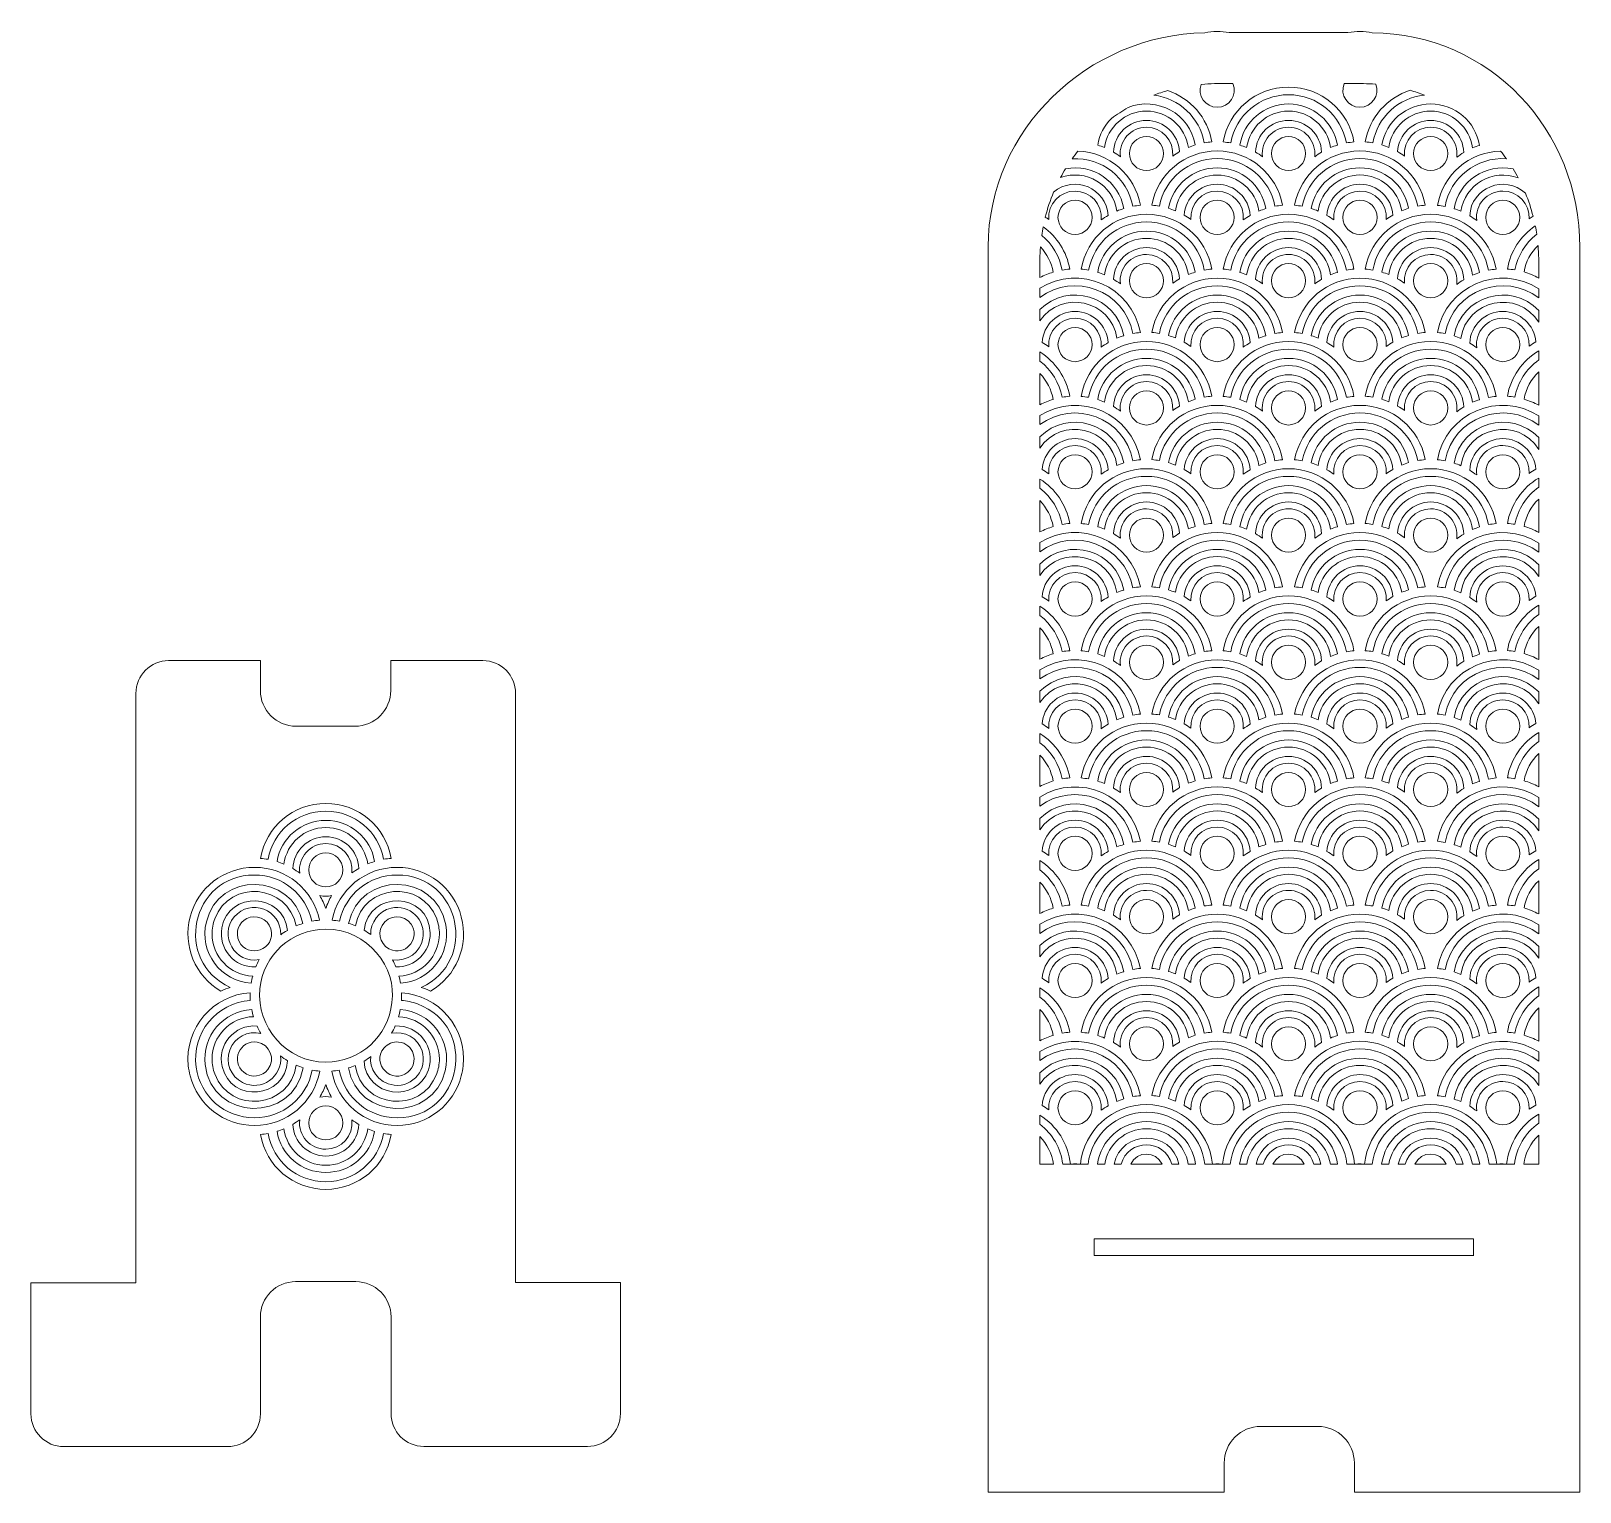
# Model space of a CAD drawing. Header units: inches. Extents: x 98 to 769, y 116 to 749.
import ezdxf

# ---------------------------------------------------------------- set-up
doc = ezdxf.new("R2010")
doc.units = ezdxf.units.IN
doc.header["$MEASUREMENT"] = 0
doc.layers.add('_U+0421_U+043B_U+043E_U+0439 1', color=7, linetype='Continuous')

# ---------------------------------------------------------------- blocks, each defined once
blk = doc.blocks.new('block 2')
at = {"layer": '_U+0421_U+043B_U+043E_U+0439 1', "color": 1, "lineweight": 9, "true_color": 0xff0000}
blk.add_lwpolyline([(722.74, 218.61), (558.34, 218.61), (558.34, 225.71), (722.64, 225.71), (722.64, 218.61), (722.74, 218.61)], dxfattribs=at)
for points, knots in [([(678.78, 747.8), (675.3, 748.53), (671.77, 748.54), (668.29, 747.83), (668.29, 747.83), (616.84, 747.83), (616.84, 747.83), (613.38, 748.53), (609.82, 748.54), (606.26, 747.78), (555.7, 746.87), (512.5, 705.7), (512.51, 655.1), (512.51, 655.1), (512.51, 116.17), (512.51, 116.17), (512.51, 116.17), (614.71, 116.17), (614.71, 116.17), (614.71, 116.17), (614.71, 128.71), (614.71, 128.71), (614.71, 137.46), (621.82, 144.58), (630.57, 144.58), (630.57, 144.58), (655.19, 144.58), (655.19, 144.58), (663.94, 144.58), (671.06, 137.46), (671.06, 128.71), (671.06, 128.71), (671.06, 116.17), (671.06, 116.17), (671.06, 116.17), (768.63, 116.17), (768.63, 116.17), (768.63, 116.17), (768.63, 654.9), (768.63, 654.9), (768.74, 705.8), (729.77, 747.26), (678.78, 747.8)], [0, 0, 0, 0, 1, 1, 1, 2, 2, 2, 3, 3, 3, 4, 4, 4, 5, 5, 5, 6, 6, 6, 7, 7, 7, 8, 8, 8, 9, 9, 9, 10, 10, 10, 11, 11, 11, 12, 12, 12, 13, 13, 13, 14, 14, 14, 14]), ([(604.71, 725.45), (609.1, 725.84), (611.12, 725.77), (618.47, 725.77), (620.51, 720.9), (616.91, 715.52), (611.65, 715.52), (606.56, 715.52), (602.92, 720.6), (604.71, 725.45)], [0, 0, 0, 0, 1, 1, 1, 2, 2, 2, 3, 3, 3, 3]), ([(680.39, 725.5), (682.22, 720.63), (678.59, 715.52), (673.48, 715.52), (668.22, 715.52), (664.61, 720.9), (666.66, 725.77), (674.79, 725.77), (676.22, 725.83), (680.39, 725.5)], [0, 0, 0, 0, 1, 1, 1, 2, 2, 2, 3, 3, 3, 3]), ([(602.16, 699.22), (601.14, 698.92), (600.15, 698.57), (599.18, 698.17), (597.88, 707.02), (590.26, 713.85), (581.05, 713.85), (571.8, 713.85), (564.15, 706.96), (562.9, 698.05), (561.93, 698.45), (560.94, 698.82), (559.93, 699.13), (560.69, 703.65), (562.83, 707.64), (565.9, 710.7), (568.22, 712.42), (570.63, 714), (573.11, 715.44), (585.62, 720.38), (599.8, 712.8), (602.16, 699.22)], [0, 0, 0, 0, 1, 1, 1, 2, 2, 2, 3, 3, 3, 4, 4, 4, 5, 5, 5, 6, 6, 6, 7, 7, 7, 7]), ([(609.36, 700.53), (608.25, 700.45), (607.15, 700.32), (606.07, 700.14), (604.07, 711.11), (595.22, 719.39), (584.22, 720.74), (586.2, 721.5), (588.21, 722.17), (590.25, 722.76), (600.05, 719.48), (607.52, 711.08), (609.36, 700.53)], [0, 0, 0, 0, 1, 1, 1, 2, 2, 2, 3, 3, 3, 4, 4, 4, 4]), ([(670.88, 700.51), (669.77, 700.42), (668.67, 700.28), (667.59, 700.09), (665.42, 712.12), (655.02, 720.94), (642.56, 720.94), (630.1, 720.94), (619.7, 712.12), (617.54, 700.09), (616.46, 700.28), (615.36, 700.42), (614.25, 700.51), (616.63, 714.18), (628.45, 724.26), (642.56, 724.26), (656.67, 724.26), (668.5, 714.18), (670.88, 700.51)], [0, 0, 0, 0, 1, 1, 1, 2, 2, 2, 3, 3, 3, 4, 4, 4, 5, 5, 5, 6, 6, 6, 6]), ([(701.4, 720.8), (690.16, 719.64), (681.08, 711.27), (679.05, 700.14), (677.97, 700.32), (676.88, 700.45), (675.76, 700.53), (677.63, 711.19), (685.22, 719.65), (695.17, 722.86), (697.28, 722.26), (699.35, 721.57), (701.4, 720.8)], [0, 0, 0, 0, 1, 1, 1, 2, 2, 2, 3, 3, 3, 4, 4, 4, 4]), ([(660.71, 698.05), (659.46, 706.96), (651.81, 713.85), (642.56, 713.85), (633.31, 713.85), (625.66, 706.96), (624.42, 698.05), (623.45, 698.45), (622.45, 698.82), (621.44, 699.13), (623.17, 709.39), (631.98, 716.94), (642.56, 716.94), (653.15, 716.94), (661.95, 709.39), (663.68, 699.13), (662.67, 698.82), (661.68, 698.45), (660.71, 698.05)], [0, 0, 0, 0, 1, 1, 1, 2, 2, 2, 3, 3, 3, 4, 4, 4, 5, 5, 5, 6, 6, 6, 6]), ([(722.24, 697.92), (721.05, 706.9), (713.37, 713.85), (704.07, 713.85), (694.87, 713.85), (687.25, 707.02), (685.95, 698.17), (684.97, 698.57), (683.98, 698.92), (682.97, 699.22), (684.74, 709.43), (693.52, 716.94), (704.07, 716.94), (714.69, 716.94), (723.52, 709.34), (725.21, 699.04), (724.2, 698.71), (723.21, 698.34), (722.24, 697.92)], [0, 0, 0, 0, 1, 1, 1, 2, 2, 2, 3, 3, 3, 4, 4, 4, 5, 5, 5, 6, 6, 6, 6]), ([(581.05, 706.89), (574.31, 706.89), (568.92, 701.01), (569.74, 694.14), (568.78, 694.86), (567.78, 695.52), (566.74, 696.13), (567.07, 703.75), (573.35, 709.84), (581.05, 709.84), (588.69, 709.84), (594.93, 703.84), (595.35, 696.31), (594.33, 695.72), (593.34, 695.08), (592.39, 694.39), (593.04, 701.12), (587.73, 706.89), (581.05, 706.89)], [0, 0, 0, 0, 1, 1, 1, 2, 2, 2, 3, 3, 3, 4, 4, 4, 5, 5, 5, 6, 6, 6, 6]), ([(642.56, 709.84), (650.26, 709.84), (656.54, 703.75), (656.88, 696.13), (655.84, 695.52), (654.83, 694.86), (653.87, 694.14), (654.69, 701.05), (649.26, 706.89), (642.56, 706.89), (635.83, 706.89), (630.43, 701.01), (631.26, 694.14), (630.29, 694.86), (629.29, 695.52), (628.25, 696.13), (628.58, 703.74), (634.86, 709.84), (642.56, 709.84)], [0, 0, 0, 0, 1, 1, 1, 2, 2, 2, 3, 3, 3, 4, 4, 4, 5, 5, 5, 6, 6, 6, 6]), ([(704.07, 706.89), (697.43, 706.89), (692.08, 701.16), (692.74, 694.39), (691.78, 695.08), (690.79, 695.72), (689.77, 696.31), (690.19, 703.84), (696.44, 709.85), (704.07, 709.85), (711.84, 709.85), (718.16, 703.65), (718.4, 695.95), (717.34, 695.31), (716.32, 694.62), (715.34, 693.87), (716.35, 700.87), (710.88, 706.89), (704.07, 706.89)], [0, 0, 0, 0, 1, 1, 1, 2, 2, 2, 3, 3, 3, 4, 4, 4, 5, 5, 5, 6, 6, 6, 6]), ([(573.66, 695.5), (573.66, 699.58), (576.97, 702.89), (581.05, 702.89), (585.13, 702.89), (588.44, 699.58), (588.44, 695.5), (588.44, 691.42), (585.13, 688.1), (581.05, 688.1), (576.97, 688.1), (573.66, 691.42), (573.66, 695.5)], [0, 0, 0, 0, 1, 1, 1, 2, 2, 2, 3, 3, 3, 4, 4, 4, 4]), ([(635.17, 695.5), (635.17, 699.58), (638.48, 702.89), (642.56, 702.89), (646.64, 702.89), (649.96, 699.58), (649.96, 695.5), (649.96, 691.42), (646.64, 688.1), (642.56, 688.1), (638.48, 688.1), (635.17, 691.42), (635.17, 695.5)], [0, 0, 0, 0, 1, 1, 1, 2, 2, 2, 3, 3, 3, 4, 4, 4, 4]), ([(704.07, 688.1), (700, 688.1), (696.68, 691.42), (696.68, 695.5), (696.68, 699.58), (700, 702.89), (704.07, 702.89), (708.15, 702.89), (711.47, 699.58), (711.47, 695.5), (711.47, 691.42), (708.15, 688.1), (704.07, 688.1)], [0, 0, 0, 0, 1, 1, 1, 2, 2, 2, 3, 3, 3, 4, 4, 4, 4]), ([(546.03, 688.91), (557.87, 691.18), (569.12, 683.46), (571.23, 671.71), (570.21, 671.39), (569.22, 671.03), (568.25, 670.62), (566.53, 681.9), (554.87, 689.13), (543.83, 685.06), (544.52, 686.37), (545.26, 687.65), (546.03, 688.91)], [0, 0, 0, 0, 1, 1, 1, 2, 2, 2, 3, 3, 3, 4, 4, 4, 4]), ([(551.39, 696.59), (564.87, 696.01), (576.01, 686.25), (578.41, 673.09), (577.3, 673), (576.2, 672.86), (575.13, 672.67), (572.8, 684.99), (561.82, 693.87), (548.91, 693.27), (549.71, 694.4), (550.53, 695.5), (551.39, 696.59)], [0, 0, 0, 0, 1, 1, 1, 2, 2, 2, 3, 3, 3, 4, 4, 4, 4]), ([(611.65, 696.61), (625.68, 696.61), (637.45, 686.65), (639.92, 673.09), (638.81, 673), (637.72, 672.86), (636.64, 672.67), (634.38, 684.58), (624.03, 693.3), (611.65, 693.3), (599.28, 693.3), (588.94, 684.61), (586.67, 672.72), (585.59, 672.9), (584.49, 673.03), (583.37, 673.11), (585.85, 686.66), (597.62, 696.61), (611.65, 696.61)], [0, 0, 0, 0, 1, 1, 1, 2, 2, 2, 3, 3, 3, 4, 4, 4, 5, 5, 5, 6, 6, 6, 6]), ([(673.48, 696.61), (687.5, 696.61), (699.27, 686.66), (701.75, 673.11), (700.64, 673.03), (699.54, 672.9), (698.46, 672.72), (696.18, 684.61), (685.84, 693.3), (673.48, 693.3), (661.09, 693.3), (650.74, 684.58), (648.49, 672.67), (647.41, 672.86), (646.31, 673), (645.2, 673.09), (647.67, 686.65), (659.44, 696.61), (673.48, 696.61)], [0, 0, 0, 0, 1, 1, 1, 2, 2, 2, 3, 3, 3, 4, 4, 4, 5, 5, 5, 6, 6, 6, 6]), ([(710.3, 672.61), (709.23, 672.82), (708.14, 672.97), (707.03, 673.07), (709.43, 686.34), (720.74, 696.16), (734.36, 696.59), (735.23, 695.5), (736.06, 694.38), (736.86, 693.25), (723.8, 694.03), (712.63, 685.07), (710.3, 672.61)], [0, 0, 0, 0, 1, 1, 1, 2, 2, 2, 3, 3, 3, 4, 4, 4, 4]), ([(742.01, 684.92), (730.89, 689.3), (718.85, 682.04), (717.17, 670.49), (716.21, 670.91), (715.21, 671.29), (714.2, 671.61), (716.27, 683.46), (727.68, 691.37), (739.79, 688.82), (740.57, 687.54), (741.31, 686.24), (742.01, 684.92)], [0, 0, 0, 0, 1, 1, 1, 2, 2, 2, 3, 3, 3, 4, 4, 4, 4]), ([(540.84, 678.77), (549.85, 686.45), (563.74, 680.48), (564.44, 668.71), (563.41, 668.11), (562.42, 667.46), (561.47, 666.75), (562.12, 673.56), (556.76, 679.25), (550.13, 679.25), (543.56, 679.25), (538.23, 673.64), (538.79, 666.92), (538.28, 667.29), (537.77, 667.64), (537.24, 667.98), (538.17, 671.67), (539.38, 675.27), (540.84, 678.77)], [0, 0, 0, 0, 1, 1, 1, 2, 2, 2, 3, 3, 3, 4, 4, 4, 5, 5, 5, 6, 6, 6, 6]), ([(629.76, 670.62), (628.42, 679.43), (620.82, 686.2), (611.65, 686.2), (602.52, 686.2), (594.94, 679.49), (593.55, 670.74), (592.58, 671.14), (591.59, 671.5), (590.57, 671.8), (592.42, 681.9), (601.17, 689.3), (611.65, 689.3), (622.16, 689.3), (630.92, 681.85), (632.74, 671.71), (631.72, 671.39), (630.73, 671.03), (629.76, 670.62)], [0, 0, 0, 0, 1, 1, 1, 2, 2, 2, 3, 3, 3, 4, 4, 4, 5, 5, 5, 6, 6, 6, 6]), ([(691.57, 670.74), (690.18, 679.49), (682.61, 686.21), (673.48, 686.21), (664.3, 686.21), (656.7, 679.43), (655.36, 670.62), (654.39, 671.03), (653.4, 671.39), (652.39, 671.71), (654.2, 681.86), (662.97, 689.3), (673.48, 689.3), (683.95, 689.3), (692.7, 681.9), (694.55, 671.8), (693.54, 671.5), (692.54, 671.14), (691.57, 670.74)], [0, 0, 0, 0, 1, 1, 1, 2, 2, 2, 3, 3, 3, 4, 4, 4, 5, 5, 5, 6, 6, 6, 6]), ([(748.42, 668.34), (747.82, 667.97), (747.23, 667.59), (746.66, 667.19), (747.06, 673.85), (741.74, 679.25), (735.31, 679.25), (728.57, 679.25), (723.17, 673.37), (724, 666.48), (723.04, 667.22), (722.04, 667.9), (720.99, 668.53), (721.56, 680.71), (736.21, 686.69), (745.13, 678.28), (746.45, 675.06), (747.55, 671.74), (748.42, 668.34)], [0, 0, 0, 0, 1, 1, 1, 2, 2, 2, 3, 3, 3, 4, 4, 4, 5, 5, 5, 6, 6, 6, 6]), ([(611.65, 679.25), (605.12, 679.25), (599.78, 673.71), (600.3, 666.99), (599.35, 667.67), (598.37, 668.31), (597.35, 668.89), (597.89, 676.32), (604.08, 682.2), (611.65, 682.2), (619.27, 682.2), (625.5, 676.22), (625.95, 668.71), (624.92, 668.11), (623.93, 667.46), (622.98, 666.75), (623.64, 673.5), (618.31, 679.25), (611.65, 679.25)], [0, 0, 0, 0, 1, 1, 1, 2, 2, 2, 3, 3, 3, 4, 4, 4, 5, 5, 5, 6, 6, 6, 6]), ([(673.48, 679.25), (666.82, 679.25), (661.49, 673.51), (662.14, 666.75), (661.19, 667.46), (660.2, 668.11), (659.17, 668.71), (659.62, 676.22), (665.85, 682.2), (673.48, 682.2), (681.04, 682.2), (687.24, 676.32), (687.77, 668.89), (686.75, 668.31), (685.77, 667.67), (684.83, 666.99), (685.34, 673.69), (680.02, 679.25), (673.48, 679.25)], [0, 0, 0, 0, 1, 1, 1, 2, 2, 2, 3, 3, 3, 4, 4, 4, 5, 5, 5, 6, 6, 6, 6]), ([(542.74, 667.86), (542.74, 671.93), (546.06, 675.25), (550.13, 675.25), (554.21, 675.25), (557.53, 671.93), (557.53, 667.86), (557.53, 663.78), (554.21, 660.46), (550.13, 660.46), (546.06, 660.46), (542.74, 663.78), (542.74, 667.86)], [0, 0, 0, 0, 1, 1, 1, 2, 2, 2, 3, 3, 3, 4, 4, 4, 4]), ([(604.25, 667.86), (604.25, 671.93), (607.57, 675.25), (611.65, 675.25), (615.73, 675.25), (619.04, 671.93), (619.04, 667.86), (619.04, 663.78), (615.73, 660.46), (611.65, 660.46), (607.57, 660.46), (604.25, 663.78), (604.25, 667.86)], [0, 0, 0, 0, 1, 1, 1, 2, 2, 2, 3, 3, 3, 4, 4, 4, 4]), ([(673.48, 660.46), (669.4, 660.46), (666.08, 663.78), (666.08, 667.86), (666.08, 671.94), (669.4, 675.25), (673.48, 675.25), (677.55, 675.25), (680.87, 671.94), (680.87, 667.86), (680.87, 663.78), (677.55, 660.46), (673.48, 660.46)], [0, 0, 0, 0, 1, 1, 1, 2, 2, 2, 3, 3, 3, 4, 4, 4, 4]), ([(727.91, 667.86), (727.91, 671.93), (731.23, 675.25), (735.31, 675.25), (739.38, 675.25), (742.7, 671.93), (742.7, 667.86), (742.7, 663.78), (739.38, 660.46), (735.31, 660.46), (731.23, 660.46), (727.91, 663.78), (727.91, 667.86)], [0, 0, 0, 0, 1, 1, 1, 2, 2, 2, 3, 3, 3, 4, 4, 4, 4]), ([(581.05, 669.2), (595.15, 669.2), (606.97, 659.14), (609.36, 645.47), (608.25, 645.4), (607.15, 645.27), (606.07, 645.08), (603.88, 657.09), (593.49, 665.89), (581.05, 665.89), (568.59, 665.89), (558.19, 657.06), (556.02, 645.03), (554.94, 645.23), (553.85, 645.37), (552.73, 645.45), (555.11, 659.13), (566.93, 669.2), (581.05, 669.2)], [0, 0, 0, 0, 1, 1, 1, 2, 2, 2, 3, 3, 3, 4, 4, 4, 5, 5, 5, 6, 6, 6, 6]), ([(642.56, 669.2), (656.67, 669.2), (668.5, 659.13), (670.88, 645.45), (669.77, 645.37), (668.67, 645.23), (667.59, 645.03), (665.42, 657.06), (655.02, 665.89), (642.56, 665.89), (630.1, 665.89), (619.7, 657.06), (617.54, 645.03), (616.46, 645.23), (615.36, 645.37), (614.25, 645.45), (616.63, 659.13), (628.45, 669.2), (642.56, 669.2)], [0, 0, 0, 0, 1, 1, 1, 2, 2, 2, 3, 3, 3, 4, 4, 4, 5, 5, 5, 6, 6, 6, 6]), ([(732.39, 645.43), (731.28, 645.33), (730.19, 645.19), (729.11, 644.98), (726.97, 657.04), (716.55, 665.89), (704.07, 665.89), (691.63, 665.89), (681.24, 657.09), (679.06, 645.08), (677.98, 645.27), (676.88, 645.4), (675.76, 645.48), (678.15, 659.14), (689.97, 669.2), (704.08, 669.2), (718.19, 669.2), (730.02, 659.12), (732.39, 645.43)], [0, 0, 0, 0, 1, 1, 1, 2, 2, 2, 3, 3, 3, 4, 4, 4, 5, 5, 5, 6, 6, 6, 6]), ([(737.28, 645.5), (738.64, 653.12), (743.03, 659.85), (749.38, 664.19), (749.61, 662.98), (749.82, 661.77), (750, 660.55), (745.09, 656.74), (741.73, 651.27), (740.59, 645.13), (739.49, 645.31), (738.39, 645.43), (737.28, 645.5)], [0, 0, 0, 0, 1, 1, 1, 2, 2, 2, 3, 3, 3, 4, 4, 4, 4]), ([(547.84, 645.47), (546.73, 645.39), (545.63, 645.26), (544.54, 645.07), (543.45, 650.96), (540.27, 656.29), (535.69, 660.08), (535.87, 661.32), (536.08, 662.55), (536.31, 663.78), (542.27, 659.48), (546.51, 652.96), (547.84, 645.47)], [0, 0, 0, 0, 1, 1, 1, 2, 2, 2, 3, 3, 3, 4, 4, 4, 4]), ([(581.05, 661.89), (591.6, 661.89), (600.39, 654.38), (602.16, 644.17), (601.14, 643.87), (600.15, 643.51), (599.18, 643.12), (597.88, 651.97), (590.26, 658.79), (581.05, 658.79), (571.8, 658.79), (564.15, 651.91), (562.9, 642.99), (561.93, 643.4), (560.94, 643.76), (559.93, 644.08), (561.66, 654.33), (570.47, 661.89), (581.05, 661.89)], [0, 0, 0, 0, 1, 1, 1, 2, 2, 2, 3, 3, 3, 4, 4, 4, 5, 5, 5, 6, 6, 6, 6]), ([(660.71, 642.99), (659.46, 651.9), (651.81, 658.79), (642.56, 658.79), (633.31, 658.79), (625.66, 651.9), (624.42, 642.99), (623.45, 643.4), (622.45, 643.76), (621.44, 644.08), (623.17, 654.33), (631.98, 661.89), (642.56, 661.89), (653.15, 661.89), (661.95, 654.33), (663.68, 644.08), (662.67, 643.76), (661.68, 643.4), (660.71, 642.99)], [0, 0, 0, 0, 1, 1, 1, 2, 2, 2, 3, 3, 3, 4, 4, 4, 5, 5, 5, 6, 6, 6, 6]), ([(722.24, 642.87), (721.05, 651.84), (713.37, 658.79), (704.07, 658.79), (694.87, 658.79), (687.25, 651.97), (685.95, 643.12), (684.97, 643.51), (683.98, 643.87), (682.97, 644.17), (684.74, 654.38), (693.52, 661.89), (704.07, 661.89), (714.69, 661.89), (723.52, 654.29), (725.21, 643.98), (724.2, 643.66), (723.21, 643.29), (722.24, 642.87)], [0, 0, 0, 0, 1, 1, 1, 2, 2, 2, 3, 3, 3, 4, 4, 4, 5, 5, 5, 6, 6, 6, 6]), ([(535.16, 655.1), (537.99, 652.08), (539.93, 648.27), (540.65, 644.15), (538.67, 643.55), (536.74, 642.77), (534.91, 641.81), (534.91, 649.8), (534.85, 651.07), (535.16, 655.1)], [0, 0, 0, 0, 1, 1, 1, 2, 2, 2, 3, 3, 3, 3]), ([(581.05, 654.79), (588.69, 654.79), (594.93, 648.79), (595.35, 641.26), (594.33, 640.67), (593.34, 640.03), (592.39, 639.34), (593.05, 646.07), (587.73, 651.84), (581.05, 651.84), (574.32, 651.84), (568.92, 645.96), (569.75, 639.09), (568.78, 639.81), (567.78, 640.47), (566.74, 641.07), (567.07, 648.69), (573.35, 654.79), (581.05, 654.79)], [0, 0, 0, 0, 1, 1, 1, 2, 2, 2, 3, 3, 3, 4, 4, 4, 5, 5, 5, 6, 6, 6, 6]), ([(642.56, 651.84), (635.84, 651.84), (630.44, 645.98), (631.26, 639.09), (630.29, 639.8), (629.29, 640.47), (628.25, 641.07), (628.58, 648.69), (634.86, 654.79), (642.56, 654.79), (650.26, 654.79), (656.54, 648.69), (656.88, 641.08), (655.84, 640.47), (654.83, 639.81), (653.87, 639.09), (654.69, 646), (649.26, 651.84), (642.56, 651.84)], [0, 0, 0, 0, 1, 1, 1, 2, 2, 2, 3, 3, 3, 4, 4, 4, 5, 5, 5, 6, 6, 6, 6]), ([(704.07, 651.84), (697.42, 651.84), (692.08, 646.11), (692.74, 639.34), (691.78, 640.03), (690.79, 640.67), (689.77, 641.26), (690.19, 648.79), (696.44, 654.79), (704.07, 654.79), (711.84, 654.79), (718.16, 648.6), (718.4, 640.9), (717.34, 640.26), (716.32, 639.57), (715.34, 638.82), (716.35, 645.82), (710.88, 651.84), (704.07, 651.84)], [0, 0, 0, 0, 1, 1, 1, 2, 2, 2, 3, 3, 3, 4, 4, 4, 5, 5, 5, 6, 6, 6, 6]), ([(744.49, 644.24), (745.27, 648.64), (747.41, 652.64), (750.56, 655.73), (750.92, 651.5), (750.85, 649.75), (750.85, 641.62), (748.83, 642.71), (746.7, 643.59), (744.49, 644.24)], [0, 0, 0, 0, 1, 1, 1, 2, 2, 2, 3, 3, 3, 3]), ([(578.41, 618.04), (577.3, 617.95), (576.2, 617.81), (575.13, 617.61), (571.58, 636.38), (549.66, 644.2), (534.91, 633.24), (534.91, 633.24), (534.91, 637.19), (534.91, 637.19), (551.94, 647.83), (574.74, 638.16), (578.41, 618.04)], [0, 0, 0, 0, 1, 1, 1, 2, 2, 2, 3, 3, 3, 4, 4, 4, 4]), ([(573.66, 640.45), (573.66, 644.52), (576.97, 647.84), (581.05, 647.84), (585.13, 647.84), (588.44, 644.52), (588.44, 640.45), (588.44, 636.37), (585.13, 633.05), (581.05, 633.05), (576.97, 633.05), (573.66, 636.37), (573.66, 640.45)], [0, 0, 0, 0, 1, 1, 1, 2, 2, 2, 3, 3, 3, 4, 4, 4, 4]), ([(642.56, 633.05), (638.49, 633.05), (635.17, 636.37), (635.17, 640.45), (635.17, 644.52), (638.48, 647.84), (642.56, 647.84), (646.64, 647.84), (649.96, 644.52), (649.96, 640.45), (649.96, 636.37), (646.64, 633.05), (642.56, 633.05)], [0, 0, 0, 0, 1, 1, 1, 2, 2, 2, 3, 3, 3, 4, 4, 4, 4]), ([(704.07, 633.05), (700, 633.05), (696.68, 636.37), (696.68, 640.45), (696.68, 644.52), (700, 647.84), (704.07, 647.84), (708.15, 647.84), (711.47, 644.52), (711.47, 640.45), (711.47, 636.37), (708.15, 633.05), (704.07, 633.05)], [0, 0, 0, 0, 1, 1, 1, 2, 2, 2, 3, 3, 3, 4, 4, 4, 4]), ([(710.3, 617.56), (709.23, 617.77), (708.14, 617.92), (707.03, 618.02), (710.7, 638.3), (733.79, 647.95), (750.85, 636.99), (750.85, 636.99), (750.85, 632.99), (750.85, 632.99), (736.09, 644.34), (713.84, 636.48), (710.3, 617.56)], [0, 0, 0, 0, 1, 1, 1, 2, 2, 2, 3, 3, 3, 4, 4, 4, 4]), ([(534.91, 627.93), (546.94, 640.04), (568.13, 633.9), (571.22, 616.65), (570.21, 616.34), (569.22, 615.98), (568.25, 615.57), (565.75, 632.02), (544.25, 636.9), (534.91, 623.03), (534.91, 623.03), (534.91, 627.93), (534.91, 627.93)], [0, 0, 0, 0, 1, 1, 1, 2, 2, 2, 3, 3, 3, 4, 4, 4, 4]), ([(611.65, 641.56), (625.68, 641.56), (637.45, 631.6), (639.92, 618.04), (638.81, 617.95), (637.72, 617.81), (636.64, 617.61), (634.38, 629.53), (624.03, 638.25), (611.65, 638.25), (599.28, 638.25), (588.94, 629.56), (586.67, 617.67), (585.59, 617.85), (584.49, 617.98), (583.37, 618.06), (585.85, 631.61), (597.62, 641.56), (611.65, 641.56)], [0, 0, 0, 0, 1, 1, 1, 2, 2, 2, 3, 3, 3, 4, 4, 4, 5, 5, 5, 6, 6, 6, 6]), ([(701.75, 618.06), (700.64, 617.98), (699.54, 617.85), (698.46, 617.67), (696.18, 629.56), (685.84, 638.25), (673.48, 638.25), (661.09, 638.25), (650.74, 629.53), (648.49, 617.61), (647.41, 617.81), (646.31, 617.95), (645.2, 618.04), (647.67, 631.6), (659.44, 641.56), (673.48, 641.56), (687.5, 641.56), (699.27, 631.61), (701.75, 618.06)], [0, 0, 0, 0, 1, 1, 1, 2, 2, 2, 3, 3, 3, 4, 4, 4, 5, 5, 5, 6, 6, 6, 6]), ([(717.17, 615.44), (716.21, 615.86), (715.21, 616.23), (714.2, 616.56), (717.26, 634.09), (738.93, 640.13), (750.85, 627.61), (750.85, 627.61), (750.85, 622.5), (750.85, 622.5), (741.77, 637.01), (719.61, 632.26), (717.17, 615.44)], [0, 0, 0, 0, 1, 1, 1, 2, 2, 2, 3, 3, 3, 4, 4, 4, 4]), ([(611.65, 634.25), (622.16, 634.25), (630.92, 626.8), (632.74, 616.65), (631.72, 616.34), (630.73, 615.98), (629.76, 615.57), (628.42, 624.38), (620.82, 631.15), (611.65, 631.15), (602.52, 631.15), (594.94, 624.44), (593.55, 615.69), (592.58, 616.09), (591.59, 616.44), (590.57, 616.75), (592.42, 626.85), (601.17, 634.25), (611.65, 634.25)], [0, 0, 0, 0, 1, 1, 1, 2, 2, 2, 3, 3, 3, 4, 4, 4, 5, 5, 5, 6, 6, 6, 6]), ([(691.57, 615.69), (690.18, 624.44), (682.61, 631.15), (673.48, 631.15), (664.3, 631.15), (656.7, 624.38), (655.36, 615.57), (654.39, 615.98), (653.4, 616.34), (652.39, 616.66), (654.2, 626.8), (662.97, 634.25), (673.48, 634.25), (683.95, 634.25), (692.7, 626.85), (694.55, 616.75), (693.54, 616.44), (692.54, 616.09), (691.57, 615.69)], [0, 0, 0, 0, 1, 1, 1, 2, 2, 2, 3, 3, 3, 4, 4, 4, 5, 5, 5, 6, 6, 6, 6]), ([(550.13, 627.15), (557.76, 627.15), (563.99, 621.17), (564.44, 613.66), (563.41, 613.06), (562.42, 612.41), (561.47, 611.7), (562.12, 618.5), (556.76, 624.2), (550.13, 624.2), (543.56, 624.2), (538.23, 618.59), (538.79, 611.86), (537.84, 612.55), (536.86, 613.19), (535.84, 613.78), (536.34, 621.24), (542.55, 627.15), (550.13, 627.15)], [0, 0, 0, 0, 1, 1, 1, 2, 2, 2, 3, 3, 3, 4, 4, 4, 5, 5, 5, 6, 6, 6, 6]), ([(611.65, 627.15), (619.27, 627.15), (625.5, 621.17), (625.95, 613.66), (624.93, 613.06), (623.93, 612.4), (622.98, 611.7), (623.64, 618.45), (618.31, 624.2), (611.65, 624.2), (605.12, 624.2), (599.79, 618.66), (600.3, 611.93), (599.35, 612.62), (598.37, 613.25), (597.35, 613.84), (597.89, 621.27), (604.08, 627.15), (611.65, 627.15)], [0, 0, 0, 0, 1, 1, 1, 2, 2, 2, 3, 3, 3, 4, 4, 4, 5, 5, 5, 6, 6, 6, 6]), ([(673.48, 624.2), (666.82, 624.2), (661.49, 618.46), (662.14, 611.7), (661.19, 612.4), (660.2, 613.06), (659.17, 613.66), (659.62, 621.17), (665.85, 627.15), (673.48, 627.15), (681.04, 627.15), (687.24, 621.27), (687.77, 613.84), (686.75, 613.26), (685.77, 612.62), (684.83, 611.94), (685.34, 618.63), (680.02, 624.2), (673.48, 624.2)], [0, 0, 0, 0, 1, 1, 1, 2, 2, 2, 3, 3, 3, 4, 4, 4, 5, 5, 5, 6, 6, 6, 6]), ([(735.31, 624.2), (728.57, 624.2), (723.17, 618.32), (724, 611.43), (723.04, 612.17), (722.04, 612.85), (720.99, 613.47), (721.35, 621.07), (727.62, 627.15), (735.31, 627.15), (742.83, 627.15), (749, 621.33), (749.59, 613.96), (748.58, 613.4), (747.6, 612.79), (746.67, 612.13), (747.06, 618.8), (741.74, 624.2), (735.31, 624.2)], [0, 0, 0, 0, 1, 1, 1, 2, 2, 2, 3, 3, 3, 4, 4, 4, 5, 5, 5, 6, 6, 6, 6]), ([(542.74, 612.8), (542.74, 616.88), (546.06, 620.2), (550.13, 620.2), (554.21, 620.2), (557.53, 616.88), (557.53, 612.8), (557.53, 608.73), (554.21, 605.41), (550.13, 605.41), (546.06, 605.41), (542.74, 608.73), (542.74, 612.8)], [0, 0, 0, 0, 1, 1, 1, 2, 2, 2, 3, 3, 3, 4, 4, 4, 4]), ([(604.25, 612.8), (604.25, 616.88), (607.57, 620.2), (611.65, 620.2), (615.73, 620.2), (619.04, 616.88), (619.04, 612.8), (619.04, 608.73), (615.73, 605.41), (611.65, 605.41), (607.57, 605.41), (604.25, 608.73), (604.25, 612.8)], [0, 0, 0, 0, 1, 1, 1, 2, 2, 2, 3, 3, 3, 4, 4, 4, 4]), ([(673.48, 605.41), (669.4, 605.41), (666.08, 608.73), (666.08, 612.8), (666.08, 616.88), (669.4, 620.2), (673.48, 620.2), (677.55, 620.2), (680.87, 616.88), (680.87, 612.8), (680.87, 608.73), (677.55, 605.41), (673.48, 605.41)], [0, 0, 0, 0, 1, 1, 1, 2, 2, 2, 3, 3, 3, 4, 4, 4, 4]), ([(727.91, 612.8), (727.91, 616.88), (731.23, 620.2), (735.31, 620.2), (739.38, 620.2), (742.7, 616.88), (742.7, 612.8), (742.7, 608.73), (739.38, 605.41), (735.31, 605.41), (731.23, 605.41), (727.91, 608.73), (727.91, 612.8)], [0, 0, 0, 0, 1, 1, 1, 2, 2, 2, 3, 3, 3, 4, 4, 4, 4]), ([(581.05, 614.15), (595.15, 614.15), (606.97, 604.09), (609.36, 590.42), (608.25, 590.35), (607.15, 590.21), (606.07, 590.03), (603.88, 602.04), (593.49, 610.84), (581.05, 610.84), (568.59, 610.84), (558.19, 602.01), (556.02, 589.98), (554.94, 590.17), (553.85, 590.31), (552.73, 590.4), (555.11, 604.08), (566.93, 614.15), (581.05, 614.15)], [0, 0, 0, 0, 1, 1, 1, 2, 2, 2, 3, 3, 3, 4, 4, 4, 5, 5, 5, 6, 6, 6, 6]), ([(670.88, 590.4), (669.77, 590.31), (668.67, 590.17), (667.59, 589.98), (665.42, 602.01), (655.02, 610.84), (642.56, 610.84), (630.1, 610.84), (619.7, 602.01), (617.54, 589.98), (616.46, 590.17), (615.36, 590.31), (614.25, 590.4), (616.63, 604.08), (628.45, 614.15), (642.56, 614.15), (656.67, 614.15), (668.5, 604.08), (670.88, 590.4)], [0, 0, 0, 0, 1, 1, 1, 2, 2, 2, 3, 3, 3, 4, 4, 4, 5, 5, 5, 6, 6, 6, 6]), ([(732.39, 590.38), (731.28, 590.28), (730.19, 590.13), (729.11, 589.93), (726.97, 601.99), (716.55, 610.84), (704.07, 610.84), (691.63, 610.84), (681.24, 602.04), (679.06, 590.03), (677.98, 590.21), (676.88, 590.35), (675.76, 590.42), (678.15, 604.09), (689.97, 614.15), (704.08, 614.15), (718.19, 614.15), (730.02, 604.07), (732.39, 590.38)], [0, 0, 0, 0, 1, 1, 1, 2, 2, 2, 3, 3, 3, 4, 4, 4, 5, 5, 5, 6, 6, 6, 6]), ([(547.84, 590.42), (546.73, 590.34), (545.63, 590.21), (544.54, 590.02), (543.39, 596.24), (539.91, 601.84), (534.91, 605.66), (534.91, 605.66), (534.91, 609.65), (534.91, 609.65), (541.59, 605.4), (546.41, 598.48), (547.84, 590.42)], [0, 0, 0, 0, 1, 1, 1, 2, 2, 2, 3, 3, 3, 4, 4, 4, 4]), ([(581.05, 606.84), (591.6, 606.84), (600.39, 599.33), (602.16, 589.12), (601.14, 588.82), (600.15, 588.46), (599.18, 588.07), (597.88, 596.92), (590.26, 603.74), (581.05, 603.74), (571.8, 603.74), (564.15, 596.85), (562.9, 587.94), (561.93, 588.35), (560.94, 588.71), (559.93, 589.03), (561.66, 599.28), (570.47, 606.84), (581.05, 606.84)], [0, 0, 0, 0, 1, 1, 1, 2, 2, 2, 3, 3, 3, 4, 4, 4, 5, 5, 5, 6, 6, 6, 6]), ([(660.71, 587.94), (659.46, 596.85), (651.81, 603.74), (642.56, 603.74), (633.31, 603.74), (625.66, 596.85), (624.42, 587.94), (623.45, 588.35), (622.45, 588.71), (621.44, 589.02), (623.17, 599.28), (631.98, 606.84), (642.56, 606.84), (653.15, 606.84), (661.95, 599.28), (663.68, 589.02), (662.67, 588.71), (661.68, 588.35), (660.71, 587.94)], [0, 0, 0, 0, 1, 1, 1, 2, 2, 2, 3, 3, 3, 4, 4, 4, 5, 5, 5, 6, 6, 6, 6]), ([(722.24, 587.82), (721.05, 596.79), (713.37, 603.74), (704.07, 603.74), (694.87, 603.74), (687.25, 596.92), (685.95, 588.06), (684.97, 588.46), (683.98, 588.81), (682.97, 589.12), (684.74, 599.33), (693.52, 606.84), (704.07, 606.84), (714.69, 606.84), (723.52, 599.23), (725.21, 588.93), (724.2, 588.61), (723.21, 588.23), (722.24, 587.82)], [0, 0, 0, 0, 1, 1, 1, 2, 2, 2, 3, 3, 3, 4, 4, 4, 5, 5, 5, 6, 6, 6, 6]), ([(737.28, 590.44), (738.74, 598.65), (743.72, 605.82), (750.85, 610.09), (750.85, 610.09), (750.85, 606.14), (750.85, 606.14), (745.47, 602.32), (741.79, 596.57), (740.59, 590.08), (739.49, 590.26), (738.39, 590.38), (737.28, 590.44)], [0, 0, 0, 0, 1, 1, 1, 2, 2, 2, 3, 3, 3, 4, 4, 4, 4]), ([(534.91, 600.31), (537.87, 597.25), (539.9, 593.34), (540.65, 589.1), (538.67, 588.5), (536.74, 587.72), (534.91, 586.76), (534.91, 586.76), (534.91, 600.31), (534.91, 600.31)], [0, 0, 0, 0, 1, 1, 1, 2, 2, 2, 3, 3, 3, 3]), ([(581.05, 599.74), (588.69, 599.74), (594.93, 593.74), (595.35, 586.2), (594.33, 585.62), (593.34, 584.98), (592.39, 584.29), (593.05, 591.02), (587.73, 596.79), (581.05, 596.79), (574.32, 596.79), (568.92, 590.91), (569.75, 584.04), (568.78, 584.75), (567.78, 585.41), (566.74, 586.02), (567.07, 593.64), (573.35, 599.74), (581.05, 599.74)], [0, 0, 0, 0, 1, 1, 1, 2, 2, 2, 3, 3, 3, 4, 4, 4, 5, 5, 5, 6, 6, 6, 6]), ([(642.56, 596.79), (635.84, 596.79), (630.44, 590.92), (631.26, 584.03), (630.29, 584.75), (629.29, 585.41), (628.25, 586.02), (628.58, 593.64), (634.86, 599.74), (642.56, 599.74), (650.26, 599.74), (656.54, 593.64), (656.88, 586.02), (655.84, 585.41), (654.83, 584.75), (653.87, 584.04), (654.69, 590.94), (649.26, 596.79), (642.56, 596.79)], [0, 0, 0, 0, 1, 1, 1, 2, 2, 2, 3, 3, 3, 4, 4, 4, 5, 5, 5, 6, 6, 6, 6]), ([(704.07, 596.79), (697.42, 596.79), (692.08, 591.06), (692.74, 584.29), (691.78, 584.98), (690.79, 585.62), (689.77, 586.2), (690.19, 593.74), (696.44, 599.74), (704.07, 599.74), (711.84, 599.74), (718.16, 593.54), (718.4, 585.84), (717.34, 585.21), (716.32, 584.51), (715.34, 583.76), (716.35, 590.77), (710.88, 596.79), (704.07, 596.79)], [0, 0, 0, 0, 1, 1, 1, 2, 2, 2, 3, 3, 3, 4, 4, 4, 5, 5, 5, 6, 6, 6, 6]), ([(744.49, 589.18), (745.3, 593.73), (747.54, 597.84), (750.85, 600.97), (750.85, 600.97), (750.85, 586.57), (750.85, 586.57), (748.83, 587.66), (746.7, 588.54), (744.49, 589.18)], [0, 0, 0, 0, 1, 1, 1, 2, 2, 2, 3, 3, 3, 3]), ([(578.41, 562.98), (577.3, 562.9), (576.2, 562.76), (575.13, 562.56), (571.58, 581.33), (549.66, 589.15), (534.91, 578.18), (534.91, 578.18), (534.91, 582.14), (534.91, 582.14), (551.94, 592.78), (574.74, 583.11), (578.41, 562.98)], [0, 0, 0, 0, 1, 1, 1, 2, 2, 2, 3, 3, 3, 4, 4, 4, 4]), ([(573.66, 585.39), (573.66, 589.47), (576.97, 592.79), (581.05, 592.79), (585.13, 592.79), (588.44, 589.47), (588.44, 585.39), (588.44, 581.32), (585.13, 578), (581.05, 578), (576.97, 578), (573.66, 581.32), (573.66, 585.39)], [0, 0, 0, 0, 1, 1, 1, 2, 2, 2, 3, 3, 3, 4, 4, 4, 4]), ([(642.56, 578), (638.49, 578), (635.17, 581.32), (635.17, 585.39), (635.17, 589.47), (638.48, 592.79), (642.56, 592.79), (646.64, 592.79), (649.96, 589.47), (649.96, 585.39), (649.96, 581.32), (646.64, 578), (642.56, 578)], [0, 0, 0, 0, 1, 1, 1, 2, 2, 2, 3, 3, 3, 4, 4, 4, 4]), ([(704.07, 578), (700, 578), (696.68, 581.32), (696.68, 585.39), (696.68, 589.47), (700, 592.79), (704.07, 592.79), (708.15, 592.79), (711.47, 589.47), (711.47, 585.39), (711.47, 581.32), (708.15, 578), (704.07, 578)], [0, 0, 0, 0, 1, 1, 1, 2, 2, 2, 3, 3, 3, 4, 4, 4, 4]), ([(710.3, 562.51), (709.23, 562.71), (708.14, 562.86), (707.03, 562.96), (710.7, 583.24), (733.79, 592.9), (750.85, 581.93), (750.85, 581.93), (750.85, 577.94), (750.85, 577.94), (736.09, 589.29), (713.84, 581.43), (710.3, 562.51)], [0, 0, 0, 0, 1, 1, 1, 2, 2, 2, 3, 3, 3, 4, 4, 4, 4]), ([(534.91, 572.88), (546.94, 584.99), (568.13, 578.85), (571.22, 561.6), (570.21, 561.29), (569.22, 560.92), (568.25, 560.52), (565.75, 576.97), (544.25, 581.85), (534.91, 567.98), (534.91, 567.98), (534.91, 572.88), (534.91, 572.88)], [0, 0, 0, 0, 1, 1, 1, 2, 2, 2, 3, 3, 3, 4, 4, 4, 4]), ([(611.65, 586.51), (625.68, 586.51), (637.45, 576.55), (639.92, 562.98), (638.81, 562.9), (637.72, 562.76), (636.64, 562.56), (634.38, 574.48), (624.03, 583.2), (611.65, 583.2), (599.28, 583.2), (588.94, 574.5), (586.67, 562.61), (585.59, 562.8), (584.49, 562.93), (583.37, 563.01), (585.85, 576.56), (597.62, 586.51), (611.65, 586.51)], [0, 0, 0, 0, 1, 1, 1, 2, 2, 2, 3, 3, 3, 4, 4, 4, 5, 5, 5, 6, 6, 6, 6]), ([(701.75, 563.01), (700.64, 562.93), (699.54, 562.8), (698.46, 562.61), (696.18, 574.5), (685.84, 583.2), (673.48, 583.2), (661.09, 583.2), (650.74, 574.48), (648.49, 562.56), (647.41, 562.76), (646.31, 562.9), (645.2, 562.98), (647.67, 576.55), (659.44, 586.51), (673.48, 586.51), (687.5, 586.51), (699.27, 576.56), (701.75, 563.01)], [0, 0, 0, 0, 1, 1, 1, 2, 2, 2, 3, 3, 3, 4, 4, 4, 5, 5, 5, 6, 6, 6, 6]), ([(717.17, 560.39), (716.21, 560.81), (715.21, 561.18), (714.2, 561.51), (717.26, 579.04), (738.93, 585.08), (750.85, 572.56), (750.85, 572.56), (750.85, 567.45), (750.85, 567.45), (741.77, 581.96), (719.61, 577.21), (717.17, 560.39)], [0, 0, 0, 0, 1, 1, 1, 2, 2, 2, 3, 3, 3, 4, 4, 4, 4]), ([(611.65, 579.2), (622.16, 579.2), (630.92, 571.75), (632.74, 561.6), (631.72, 561.29), (630.73, 560.92), (629.76, 560.52), (628.42, 569.32), (620.82, 576.1), (611.65, 576.1), (602.52, 576.1), (594.94, 569.39), (593.55, 560.64), (592.58, 561.04), (591.59, 561.39), (590.57, 561.7), (592.42, 571.8), (601.17, 579.2), (611.65, 579.2)], [0, 0, 0, 0, 1, 1, 1, 2, 2, 2, 3, 3, 3, 4, 4, 4, 5, 5, 5, 6, 6, 6, 6]), ([(691.57, 560.64), (690.18, 569.39), (682.61, 576.1), (673.48, 576.1), (664.3, 576.1), (656.7, 569.32), (655.36, 560.51), (654.39, 560.92), (653.4, 561.29), (652.39, 561.6), (654.2, 571.75), (662.97, 579.2), (673.48, 579.2), (683.95, 579.2), (692.7, 571.8), (694.55, 561.7), (693.54, 561.39), (692.54, 561.04), (691.57, 560.64)], [0, 0, 0, 0, 1, 1, 1, 2, 2, 2, 3, 3, 3, 4, 4, 4, 5, 5, 5, 6, 6, 6, 6]), ([(550.13, 572.1), (557.76, 572.1), (563.99, 566.12), (564.44, 558.61), (563.41, 558.01), (562.42, 557.36), (561.47, 556.65), (562.12, 563.45), (556.75, 569.15), (550.13, 569.15), (543.56, 569.15), (538.23, 563.54), (538.79, 556.81), (537.84, 557.5), (536.86, 558.14), (535.84, 558.73), (536.34, 566.18), (542.55, 572.1), (550.13, 572.1)], [0, 0, 0, 0, 1, 1, 1, 2, 2, 2, 3, 3, 3, 4, 4, 4, 5, 5, 5, 6, 6, 6, 6]), ([(611.65, 572.1), (619.27, 572.1), (625.5, 566.12), (625.95, 558.6), (624.93, 558), (623.93, 557.35), (622.98, 556.65), (623.64, 563.4), (618.31, 569.15), (611.65, 569.15), (605.13, 569.15), (599.79, 563.61), (600.3, 556.88), (599.35, 557.57), (598.37, 558.2), (597.35, 558.78), (597.89, 566.21), (604.08, 572.1), (611.65, 572.1)], [0, 0, 0, 0, 1, 1, 1, 2, 2, 2, 3, 3, 3, 4, 4, 4, 5, 5, 5, 6, 6, 6, 6]), ([(673.48, 569.15), (666.82, 569.15), (661.49, 563.4), (662.14, 556.65), (661.19, 557.35), (660.2, 558), (659.17, 558.6), (659.62, 566.12), (665.85, 572.1), (673.48, 572.1), (681.04, 572.1), (687.24, 566.21), (687.77, 558.79), (686.75, 558.21), (685.77, 557.57), (684.83, 556.89), (685.34, 563.58), (680.02, 569.15), (673.48, 569.15)], [0, 0, 0, 0, 1, 1, 1, 2, 2, 2, 3, 3, 3, 4, 4, 4, 5, 5, 5, 6, 6, 6, 6]), ([(735.31, 569.15), (728.57, 569.15), (723.17, 563.27), (724, 556.38), (723.04, 557.11), (722.04, 557.8), (720.99, 558.42), (721.35, 566.02), (727.62, 572.1), (735.31, 572.1), (742.83, 572.1), (749, 566.28), (749.59, 558.91), (748.58, 558.35), (747.6, 557.74), (746.67, 557.08), (747.06, 563.75), (741.74, 569.15), (735.31, 569.15)], [0, 0, 0, 0, 1, 1, 1, 2, 2, 2, 3, 3, 3, 4, 4, 4, 5, 5, 5, 6, 6, 6, 6]), ([(542.74, 557.75), (542.74, 561.83), (546.06, 565.15), (550.13, 565.15), (554.21, 565.15), (557.53, 561.83), (557.53, 557.75), (557.53, 553.68), (554.21, 550.36), (550.13, 550.36), (546.06, 550.36), (542.74, 553.68), (542.74, 557.75)], [0, 0, 0, 0, 1, 1, 1, 2, 2, 2, 3, 3, 3, 4, 4, 4, 4]), ([(604.25, 557.75), (604.25, 561.83), (607.57, 565.15), (611.65, 565.15), (615.73, 565.15), (619.04, 561.83), (619.04, 557.75), (619.04, 553.68), (615.73, 550.36), (611.65, 550.36), (607.57, 550.36), (604.25, 553.68), (604.25, 557.75)], [0, 0, 0, 0, 1, 1, 1, 2, 2, 2, 3, 3, 3, 4, 4, 4, 4]), ([(673.48, 550.36), (669.4, 550.36), (666.08, 553.68), (666.08, 557.75), (666.08, 561.83), (669.4, 565.15), (673.48, 565.15), (677.55, 565.15), (680.87, 561.83), (680.87, 557.75), (680.87, 553.68), (677.55, 550.36), (673.48, 550.36)], [0, 0, 0, 0, 1, 1, 1, 2, 2, 2, 3, 3, 3, 4, 4, 4, 4]), ([(727.91, 557.75), (727.91, 561.83), (731.23, 565.15), (735.31, 565.15), (739.38, 565.15), (742.7, 561.83), (742.7, 557.75), (742.7, 553.68), (739.38, 550.36), (735.31, 550.36), (731.23, 550.36), (727.91, 553.68), (727.91, 557.75)], [0, 0, 0, 0, 1, 1, 1, 2, 2, 2, 3, 3, 3, 4, 4, 4, 4]), ([(581.05, 559.1), (595.15, 559.1), (606.97, 549.03), (609.36, 535.37), (608.25, 535.29), (607.15, 535.16), (606.07, 534.98), (603.88, 546.98), (593.49, 555.78), (581.05, 555.78), (568.59, 555.78), (558.19, 546.96), (556.02, 534.93), (554.94, 535.12), (553.85, 535.26), (552.73, 535.35), (555.11, 549.02), (566.93, 559.1), (581.05, 559.1)], [0, 0, 0, 0, 1, 1, 1, 2, 2, 2, 3, 3, 3, 4, 4, 4, 5, 5, 5, 6, 6, 6, 6]), ([(670.88, 535.35), (669.77, 535.26), (668.67, 535.12), (667.59, 534.93), (665.42, 546.96), (655.02, 555.78), (642.56, 555.78), (630.1, 555.78), (619.7, 546.96), (617.53, 534.93), (616.46, 535.12), (615.36, 535.26), (614.25, 535.35), (616.63, 549.02), (628.45, 559.1), (642.56, 559.1), (656.67, 559.1), (668.5, 549.02), (670.88, 535.35)], [0, 0, 0, 0, 1, 1, 1, 2, 2, 2, 3, 3, 3, 4, 4, 4, 5, 5, 5, 6, 6, 6, 6]), ([(732.39, 535.33), (731.28, 535.23), (730.19, 535.08), (729.11, 534.88), (726.97, 546.93), (716.55, 555.78), (704.07, 555.78), (691.63, 555.78), (681.24, 546.98), (679.05, 534.98), (677.97, 535.16), (676.88, 535.29), (675.76, 535.37), (678.15, 549.03), (689.97, 559.1), (704.07, 559.1), (718.19, 559.1), (730.02, 549.01), (732.39, 535.33)], [0, 0, 0, 0, 1, 1, 1, 2, 2, 2, 3, 3, 3, 4, 4, 4, 5, 5, 5, 6, 6, 6, 6]), ([(547.84, 535.37), (546.73, 535.29), (545.63, 535.16), (544.54, 534.97), (543.39, 541.18), (539.91, 546.79), (534.91, 550.61), (534.91, 550.61), (534.91, 554.6), (534.91, 554.6), (541.59, 550.35), (546.41, 543.43), (547.84, 535.37)], [0, 0, 0, 0, 1, 1, 1, 2, 2, 2, 3, 3, 3, 4, 4, 4, 4]), ([(581.05, 551.78), (591.6, 551.78), (600.39, 544.27), (602.16, 534.07), (601.14, 533.76), (600.15, 533.41), (599.18, 533.01), (597.88, 541.86), (590.26, 548.69), (581.05, 548.69), (571.8, 548.69), (564.15, 541.8), (562.9, 532.89), (561.93, 533.3), (560.94, 533.66), (559.93, 533.97), (561.66, 544.23), (570.47, 551.78), (581.05, 551.78)], [0, 0, 0, 0, 1, 1, 1, 2, 2, 2, 3, 3, 3, 4, 4, 4, 5, 5, 5, 6, 6, 6, 6]), ([(660.71, 532.89), (659.46, 541.8), (651.81, 548.69), (642.56, 548.69), (633.31, 548.69), (625.66, 541.8), (624.42, 532.89), (623.45, 533.29), (622.45, 533.66), (621.44, 533.97), (623.17, 544.23), (631.98, 551.78), (642.56, 551.78), (653.15, 551.78), (661.95, 544.23), (663.68, 533.97), (662.67, 533.66), (661.68, 533.3), (660.71, 532.89)], [0, 0, 0, 0, 1, 1, 1, 2, 2, 2, 3, 3, 3, 4, 4, 4, 5, 5, 5, 6, 6, 6, 6]), ([(722.24, 532.76), (721.05, 541.74), (713.37, 548.69), (704.07, 548.69), (694.87, 548.69), (687.25, 541.86), (685.95, 533.01), (684.97, 533.41), (683.98, 533.76), (682.97, 534.07), (684.74, 544.27), (693.52, 551.78), (704.07, 551.78), (714.69, 551.78), (723.52, 544.18), (725.21, 533.88), (724.2, 533.55), (723.21, 533.18), (722.24, 532.76)], [0, 0, 0, 0, 1, 1, 1, 2, 2, 2, 3, 3, 3, 4, 4, 4, 5, 5, 5, 6, 6, 6, 6]), ([(737.28, 535.39), (738.74, 543.6), (743.72, 550.77), (750.85, 555.03), (750.85, 555.03), (750.85, 551.09), (750.85, 551.09), (745.47, 547.27), (741.79, 541.52), (740.59, 535.02), (739.49, 535.2), (738.39, 535.32), (737.28, 535.39)], [0, 0, 0, 0, 1, 1, 1, 2, 2, 2, 3, 3, 3, 4, 4, 4, 4]), ([(534.91, 545.26), (537.87, 542.19), (539.9, 538.29), (540.65, 534.04), (538.67, 533.44), (536.74, 532.67), (534.91, 531.7), (534.91, 531.7), (534.91, 545.26), (534.91, 545.26)], [0, 0, 0, 0, 1, 1, 1, 2, 2, 2, 3, 3, 3, 3]), ([(581.05, 544.69), (588.69, 544.69), (594.93, 538.68), (595.35, 531.15), (594.33, 530.57), (593.34, 529.92), (592.39, 529.24), (593.05, 535.96), (587.73, 541.74), (581.05, 541.74), (574.32, 541.74), (568.92, 535.85), (569.75, 528.98), (568.78, 529.7), (567.78, 530.36), (566.74, 530.97), (567.07, 538.59), (573.35, 544.69), (581.05, 544.69)], [0, 0, 0, 0, 1, 1, 1, 2, 2, 2, 3, 3, 3, 4, 4, 4, 5, 5, 5, 6, 6, 6, 6]), ([(642.56, 541.73), (635.84, 541.73), (630.44, 535.87), (631.26, 528.98), (630.29, 529.7), (629.29, 530.36), (628.25, 530.97), (628.58, 538.59), (634.86, 544.69), (642.56, 544.69), (650.26, 544.69), (656.54, 538.59), (656.88, 530.97), (655.84, 530.36), (654.83, 529.7), (653.87, 528.98), (654.69, 535.89), (649.26, 541.73), (642.56, 541.73)], [0, 0, 0, 0, 1, 1, 1, 2, 2, 2, 3, 3, 3, 4, 4, 4, 5, 5, 5, 6, 6, 6, 6]), ([(704.07, 541.73), (697.42, 541.73), (692.08, 536.01), (692.74, 529.23), (691.78, 529.92), (690.79, 530.56), (689.77, 531.15), (690.19, 538.68), (696.44, 544.69), (704.07, 544.69), (711.84, 544.69), (718.16, 538.49), (718.4, 530.79), (717.34, 530.15), (716.32, 529.46), (715.34, 528.71), (716.35, 535.71), (710.88, 541.73), (704.07, 541.73)], [0, 0, 0, 0, 1, 1, 1, 2, 2, 2, 3, 3, 3, 4, 4, 4, 5, 5, 5, 6, 6, 6, 6]), ([(744.49, 534.13), (745.3, 538.67), (747.54, 542.79), (750.85, 545.92), (750.85, 545.92), (750.85, 531.52), (750.85, 531.52), (748.83, 532.61), (746.7, 533.48), (744.49, 534.13)], [0, 0, 0, 0, 1, 1, 1, 2, 2, 2, 3, 3, 3, 3]), ([(578.41, 507.93), (577.3, 507.84), (576.2, 507.7), (575.13, 507.51), (571.58, 526.27), (549.66, 534.1), (534.91, 523.13), (534.91, 523.13), (534.91, 527.08), (534.91, 527.08), (551.94, 537.72), (574.74, 528.06), (578.41, 507.93)], [0, 0, 0, 0, 1, 1, 1, 2, 2, 2, 3, 3, 3, 4, 4, 4, 4]), ([(573.66, 530.34), (573.66, 534.42), (576.97, 537.74), (581.05, 537.74), (585.13, 537.74), (588.44, 534.42), (588.44, 530.34), (588.44, 526.26), (585.13, 522.95), (581.05, 522.95), (576.97, 522.95), (573.66, 526.26), (573.66, 530.34)], [0, 0, 0, 0, 1, 1, 1, 2, 2, 2, 3, 3, 3, 4, 4, 4, 4]), ([(642.56, 522.95), (638.49, 522.95), (635.17, 526.26), (635.17, 530.34), (635.17, 534.42), (638.48, 537.74), (642.56, 537.74), (646.64, 537.74), (649.96, 534.42), (649.96, 530.34), (649.96, 526.26), (646.64, 522.95), (642.56, 522.95)], [0, 0, 0, 0, 1, 1, 1, 2, 2, 2, 3, 3, 3, 4, 4, 4, 4]), ([(704.07, 522.95), (700, 522.95), (696.68, 526.26), (696.68, 530.34), (696.68, 534.42), (700, 537.74), (704.07, 537.74), (708.15, 537.74), (711.47, 534.42), (711.47, 530.34), (711.47, 526.26), (708.15, 522.95), (704.07, 522.95)], [0, 0, 0, 0, 1, 1, 1, 2, 2, 2, 3, 3, 3, 4, 4, 4, 4]), ([(710.3, 507.46), (709.23, 507.66), (708.14, 507.81), (707.03, 507.91), (710.7, 528.19), (733.79, 537.84), (750.85, 526.88), (750.85, 526.88), (750.85, 522.89), (750.85, 522.89), (736.09, 534.24), (713.84, 526.38), (710.3, 507.46)], [0, 0, 0, 0, 1, 1, 1, 2, 2, 2, 3, 3, 3, 4, 4, 4, 4]), ([(534.91, 517.82), (546.94, 529.94), (568.13, 523.79), (571.22, 506.55), (570.21, 506.23), (569.22, 505.87), (568.25, 505.46), (565.74, 521.93), (544.25, 526.79), (534.91, 512.92), (534.91, 512.92), (534.91, 517.82), (534.91, 517.82)], [0, 0, 0, 0, 1, 1, 1, 2, 2, 2, 3, 3, 3, 4, 4, 4, 4]), ([(611.65, 531.46), (625.68, 531.46), (637.45, 521.49), (639.92, 507.93), (638.81, 507.84), (637.72, 507.7), (636.64, 507.51), (634.38, 519.43), (624.03, 528.14), (611.65, 528.14), (599.28, 528.14), (588.94, 519.45), (586.67, 507.56), (585.59, 507.74), (584.49, 507.88), (583.37, 507.95), (585.85, 521.51), (597.62, 531.46), (611.65, 531.46)], [0, 0, 0, 0, 1, 1, 1, 2, 2, 2, 3, 3, 3, 4, 4, 4, 5, 5, 5, 6, 6, 6, 6]), ([(701.75, 507.95), (700.64, 507.88), (699.54, 507.74), (698.46, 507.56), (696.18, 519.45), (685.84, 528.14), (673.48, 528.14), (661.09, 528.14), (650.74, 519.43), (648.49, 507.51), (647.41, 507.7), (646.31, 507.84), (645.2, 507.93), (647.67, 521.49), (659.44, 531.46), (673.48, 531.46), (687.5, 531.46), (699.27, 521.5), (701.75, 507.95)], [0, 0, 0, 0, 1, 1, 1, 2, 2, 2, 3, 3, 3, 4, 4, 4, 5, 5, 5, 6, 6, 6, 6]), ([(717.17, 505.34), (716.21, 505.76), (715.21, 506.13), (714.2, 506.46), (717.26, 523.99), (738.93, 530.02), (750.85, 517.5), (750.85, 517.5), (750.85, 512.4), (750.85, 512.4), (741.77, 526.91), (719.61, 522.15), (717.17, 505.34)], [0, 0, 0, 0, 1, 1, 1, 2, 2, 2, 3, 3, 3, 4, 4, 4, 4]), ([(611.65, 524.14), (622.16, 524.14), (630.92, 516.7), (632.74, 506.55), (631.72, 506.23), (630.73, 505.87), (629.76, 505.46), (628.42, 514.27), (620.82, 521.05), (611.65, 521.05), (602.52, 521.05), (594.94, 514.33), (593.55, 505.59), (592.58, 505.98), (591.58, 506.34), (590.57, 506.65), (592.42, 516.74), (601.17, 524.14), (611.65, 524.14)], [0, 0, 0, 0, 1, 1, 1, 2, 2, 2, 3, 3, 3, 4, 4, 4, 5, 5, 5, 6, 6, 6, 6]), ([(691.57, 505.59), (690.18, 514.33), (682.61, 521.04), (673.48, 521.04), (664.3, 521.04), (656.7, 514.27), (655.36, 505.46), (654.39, 505.87), (653.4, 506.23), (652.39, 506.55), (654.2, 516.7), (662.97, 524.14), (673.48, 524.14), (683.95, 524.14), (692.7, 516.74), (694.55, 506.64), (693.54, 506.34), (692.54, 505.98), (691.57, 505.59)], [0, 0, 0, 0, 1, 1, 1, 2, 2, 2, 3, 3, 3, 4, 4, 4, 5, 5, 5, 6, 6, 6, 6]), ([(550.13, 517.05), (557.76, 517.05), (563.99, 511.07), (564.44, 503.55), (563.41, 502.95), (562.42, 502.3), (561.47, 501.6), (562.13, 508.35), (556.8, 514.09), (550.14, 514.09), (543.56, 514.09), (538.23, 508.48), (538.79, 501.76), (537.84, 502.45), (536.86, 503.09), (535.84, 503.68), (536.34, 511.13), (542.55, 517.05), (550.13, 517.05)], [0, 0, 0, 0, 1, 1, 1, 2, 2, 2, 3, 3, 3, 4, 4, 4, 5, 5, 5, 6, 6, 6, 6]), ([(611.65, 517.05), (619.27, 517.05), (625.5, 511.07), (625.95, 503.55), (624.93, 502.95), (623.93, 502.3), (622.98, 501.6), (623.64, 508.36), (618.3, 514.09), (611.65, 514.09), (605.11, 514.09), (599.79, 508.54), (600.3, 501.83), (599.35, 502.51), (598.37, 503.15), (597.35, 503.73), (597.89, 511.16), (604.08, 517.05), (611.65, 517.05)], [0, 0, 0, 0, 1, 1, 1, 2, 2, 2, 3, 3, 3, 4, 4, 4, 5, 5, 5, 6, 6, 6, 6]), ([(673.48, 514.09), (666.82, 514.09), (661.49, 508.35), (662.14, 501.6), (661.19, 502.3), (660.2, 502.95), (659.17, 503.55), (659.62, 511.07), (665.85, 517.05), (673.48, 517.05), (681.04, 517.05), (687.24, 511.16), (687.77, 503.73), (686.75, 503.15), (685.77, 502.52), (684.83, 501.83), (685.34, 508.54), (680.02, 514.09), (673.48, 514.09)], [0, 0, 0, 0, 1, 1, 1, 2, 2, 2, 3, 3, 3, 4, 4, 4, 5, 5, 5, 6, 6, 6, 6]), ([(735.31, 514.09), (728.58, 514.09), (723.17, 508.23), (724, 501.33), (723.04, 502.06), (722.04, 502.74), (720.99, 503.37), (721.35, 510.97), (727.62, 517.04), (735.31, 517.04), (742.83, 517.04), (749, 511.23), (749.59, 503.86), (748.58, 503.29), (747.6, 502.69), (746.67, 502.03), (747.06, 508.71), (741.73, 514.09), (735.31, 514.09)], [0, 0, 0, 0, 1, 1, 1, 2, 2, 2, 3, 3, 3, 4, 4, 4, 5, 5, 5, 6, 6, 6, 6]), ([(542.74, 502.7), (542.74, 506.78), (546.06, 510.09), (550.13, 510.09), (554.21, 510.09), (557.53, 506.78), (557.53, 502.7), (557.53, 498.62), (554.21, 495.31), (550.13, 495.31), (546.06, 495.31), (542.74, 498.62), (542.74, 502.7)], [0, 0, 0, 0, 1, 1, 1, 2, 2, 2, 3, 3, 3, 4, 4, 4, 4]), ([(604.25, 502.7), (604.25, 506.78), (607.57, 510.09), (611.65, 510.09), (615.73, 510.09), (619.04, 506.78), (619.04, 502.7), (619.04, 498.62), (615.73, 495.31), (611.65, 495.31), (607.57, 495.31), (604.25, 498.62), (604.25, 502.7)], [0, 0, 0, 0, 1, 1, 1, 2, 2, 2, 3, 3, 3, 4, 4, 4, 4]), ([(673.48, 495.31), (669.4, 495.31), (666.08, 498.62), (666.08, 502.7), (666.08, 506.78), (669.4, 510.09), (673.48, 510.09), (677.55, 510.09), (680.87, 506.78), (680.87, 502.7), (680.87, 498.62), (677.55, 495.31), (673.48, 495.31)], [0, 0, 0, 0, 1, 1, 1, 2, 2, 2, 3, 3, 3, 4, 4, 4, 4]), ([(727.91, 502.7), (727.91, 506.78), (731.23, 510.09), (735.31, 510.09), (739.38, 510.09), (742.7, 506.78), (742.7, 502.7), (742.7, 498.62), (739.38, 495.31), (735.31, 495.31), (731.23, 495.31), (727.91, 498.62), (727.91, 502.7)], [0, 0, 0, 0, 1, 1, 1, 2, 2, 2, 3, 3, 3, 4, 4, 4, 4]), ([(581.05, 504.04), (595.15, 504.04), (606.97, 493.98), (609.36, 480.32), (608.25, 480.24), (607.15, 480.11), (606.07, 479.93), (603.88, 491.93), (593.49, 500.73), (581.05, 500.73), (568.59, 500.73), (558.19, 491.91), (556.02, 479.88), (554.94, 480.07), (553.85, 480.21), (552.73, 480.29), (555.11, 493.97), (566.93, 504.04), (581.05, 504.04)], [0, 0, 0, 0, 1, 1, 1, 2, 2, 2, 3, 3, 3, 4, 4, 4, 5, 5, 5, 6, 6, 6, 6]), ([(670.88, 480.29), (669.77, 480.21), (668.67, 480.07), (667.59, 479.88), (665.42, 491.91), (655.02, 500.73), (642.56, 500.73), (630.1, 500.73), (619.7, 491.91), (617.53, 479.88), (616.46, 480.07), (615.36, 480.21), (614.25, 480.29), (616.63, 493.97), (628.45, 504.04), (642.56, 504.04), (656.67, 504.04), (668.5, 493.97), (670.88, 480.29)], [0, 0, 0, 0, 1, 1, 1, 2, 2, 2, 3, 3, 3, 4, 4, 4, 5, 5, 5, 6, 6, 6, 6]), ([(732.39, 480.27), (731.28, 480.18), (730.19, 480.03), (729.11, 479.82), (726.97, 491.88), (716.55, 500.73), (704.07, 500.73), (691.63, 500.73), (681.24, 491.93), (679.06, 479.92), (677.98, 480.11), (676.88, 480.24), (675.76, 480.32), (678.15, 493.98), (689.97, 504.04), (704.08, 504.04), (718.19, 504.04), (730.02, 493.96), (732.39, 480.27)], [0, 0, 0, 0, 1, 1, 1, 2, 2, 2, 3, 3, 3, 4, 4, 4, 5, 5, 5, 6, 6, 6, 6]), ([(547.84, 480.31), (546.73, 480.23), (545.63, 480.1), (544.54, 479.92), (543.39, 486.13), (539.91, 491.74), (534.91, 495.55), (534.91, 495.55), (534.91, 499.55), (534.91, 499.55), (541.59, 495.29), (546.41, 488.37), (547.84, 480.31)], [0, 0, 0, 0, 1, 1, 1, 2, 2, 2, 3, 3, 3, 4, 4, 4, 4]), ([(581.05, 496.73), (591.6, 496.73), (600.39, 489.22), (602.16, 479.01), (601.14, 478.71), (600.15, 478.36), (599.18, 477.96), (597.88, 486.81), (590.26, 493.63), (581.05, 493.63), (571.8, 493.63), (564.15, 486.75), (562.9, 477.83), (561.93, 478.24), (560.94, 478.6), (559.93, 478.92), (561.66, 489.17), (570.47, 496.73), (581.05, 496.73)], [0, 0, 0, 0, 1, 1, 1, 2, 2, 2, 3, 3, 3, 4, 4, 4, 5, 5, 5, 6, 6, 6, 6]), ([(660.71, 477.83), (659.46, 486.75), (651.81, 493.63), (642.56, 493.63), (633.31, 493.63), (625.66, 486.75), (624.42, 477.83), (623.45, 478.24), (622.45, 478.6), (621.44, 478.92), (623.17, 489.17), (631.98, 496.73), (642.56, 496.73), (653.15, 496.73), (661.95, 489.17), (663.68, 478.92), (662.67, 478.6), (661.68, 478.24), (660.71, 477.83)], [0, 0, 0, 0, 1, 1, 1, 2, 2, 2, 3, 3, 3, 4, 4, 4, 5, 5, 5, 6, 6, 6, 6]), ([(722.24, 477.71), (721.05, 486.68), (713.37, 493.63), (704.07, 493.63), (694.87, 493.63), (687.25, 486.81), (685.95, 477.96), (684.97, 478.36), (683.98, 478.71), (682.97, 479.01), (684.74, 489.22), (693.52, 496.73), (704.07, 496.73), (714.69, 496.73), (723.52, 489.13), (725.21, 478.82), (724.2, 478.5), (723.21, 478.13), (722.24, 477.71)], [0, 0, 0, 0, 1, 1, 1, 2, 2, 2, 3, 3, 3, 4, 4, 4, 5, 5, 5, 6, 6, 6, 6]), ([(737.28, 480.34), (738.74, 488.54), (743.72, 495.72), (750.85, 499.98), (750.85, 499.98), (750.85, 496.03), (750.85, 496.03), (745.47, 492.21), (741.79, 486.46), (740.59, 479.97), (739.49, 480.15), (738.39, 480.27), (737.28, 480.34)], [0, 0, 0, 0, 1, 1, 1, 2, 2, 2, 3, 3, 3, 4, 4, 4, 4]), ([(534.91, 490.21), (537.87, 487.14), (539.9, 483.23), (540.65, 478.99), (538.67, 478.39), (536.74, 477.61), (534.91, 476.65), (534.91, 476.65), (534.91, 490.21), (534.91, 490.21)], [0, 0, 0, 0, 1, 1, 1, 2, 2, 2, 3, 3, 3, 3]), ([(581.05, 489.63), (588.69, 489.63), (594.93, 483.63), (595.35, 476.1), (594.33, 475.51), (593.34, 474.87), (592.39, 474.18), (593.05, 480.91), (587.73, 486.68), (581.05, 486.68), (574.32, 486.68), (568.92, 480.8), (569.75, 473.93), (568.78, 474.65), (567.78, 475.31), (566.74, 475.92), (567.07, 483.53), (573.35, 489.63), (581.05, 489.63)], [0, 0, 0, 0, 1, 1, 1, 2, 2, 2, 3, 3, 3, 4, 4, 4, 5, 5, 5, 6, 6, 6, 6]), ([(642.56, 486.68), (635.84, 486.68), (630.44, 480.82), (631.26, 473.93), (630.29, 474.65), (629.29, 475.31), (628.25, 475.92), (628.58, 483.54), (634.86, 489.63), (642.56, 489.63), (650.26, 489.63), (656.54, 483.54), (656.88, 475.92), (655.84, 475.31), (654.83, 474.65), (653.87, 473.93), (654.69, 480.84), (649.26, 486.68), (642.56, 486.68)], [0, 0, 0, 0, 1, 1, 1, 2, 2, 2, 3, 3, 3, 4, 4, 4, 5, 5, 5, 6, 6, 6, 6]), ([(704.07, 486.68), (697.42, 486.68), (692.08, 480.95), (692.74, 474.18), (691.78, 474.87), (690.79, 475.51), (689.77, 476.1), (690.19, 483.63), (696.44, 489.63), (704.07, 489.63), (711.84, 489.63), (718.16, 483.44), (718.4, 475.74), (717.34, 475.1), (716.32, 474.41), (715.34, 473.66), (716.35, 480.66), (710.88, 486.68), (704.07, 486.68)], [0, 0, 0, 0, 1, 1, 1, 2, 2, 2, 3, 3, 3, 4, 4, 4, 5, 5, 5, 6, 6, 6, 6]), ([(744.49, 479.08), (745.3, 483.62), (747.54, 487.74), (750.85, 490.86), (750.85, 490.86), (750.85, 476.46), (750.85, 476.46), (748.83, 477.55), (746.7, 478.43), (744.49, 479.08)], [0, 0, 0, 0, 1, 1, 1, 2, 2, 2, 3, 3, 3, 3]), ([(578.41, 452.88), (577.3, 452.79), (576.2, 452.65), (575.13, 452.46), (571.58, 471.22), (549.66, 479.04), (534.91, 468.08), (534.91, 468.08), (534.91, 472.03), (534.91, 472.03), (551.91, 482.65), (574.74, 473.04), (578.41, 452.88)], [0, 0, 0, 0, 1, 1, 1, 2, 2, 2, 3, 3, 3, 4, 4, 4, 4]), ([(573.66, 475.29), (573.66, 479.36), (576.97, 482.68), (581.05, 482.68), (585.13, 482.68), (588.44, 479.37), (588.44, 475.29), (588.44, 471.21), (585.13, 467.89), (581.05, 467.89), (576.97, 467.89), (573.66, 471.21), (573.66, 475.29)], [0, 0, 0, 0, 1, 1, 1, 2, 2, 2, 3, 3, 3, 4, 4, 4, 4]), ([(611.65, 476.4), (625.68, 476.4), (637.45, 466.44), (639.92, 452.88), (638.81, 452.79), (637.72, 452.65), (636.64, 452.46), (634.38, 464.37), (624.03, 473.09), (611.65, 473.09), (599.28, 473.09), (588.94, 464.4), (586.66, 452.51), (585.58, 452.69), (584.49, 452.82), (583.37, 452.9), (585.85, 466.45), (597.62, 476.4), (611.65, 476.4)], [0, 0, 0, 0, 1, 1, 1, 2, 2, 2, 3, 3, 3, 4, 4, 4, 5, 5, 5, 6, 6, 6, 6]), ([(642.56, 467.89), (638.49, 467.89), (635.17, 471.21), (635.17, 475.29), (635.17, 479.37), (638.48, 482.68), (642.56, 482.68), (646.64, 482.68), (649.96, 479.37), (649.96, 475.29), (649.96, 471.21), (646.64, 467.89), (642.56, 467.89)], [0, 0, 0, 0, 1, 1, 1, 2, 2, 2, 3, 3, 3, 4, 4, 4, 4]), ([(701.75, 452.9), (700.64, 452.83), (699.54, 452.69), (698.46, 452.51), (696.18, 464.4), (685.84, 473.09), (673.48, 473.09), (661.09, 473.09), (650.74, 464.38), (648.49, 452.46), (647.41, 452.65), (646.31, 452.79), (645.2, 452.88), (647.67, 466.44), (659.44, 476.4), (673.48, 476.4), (687.5, 476.4), (699.27, 466.45), (701.75, 452.9)], [0, 0, 0, 0, 1, 1, 1, 2, 2, 2, 3, 3, 3, 4, 4, 4, 5, 5, 5, 6, 6, 6, 6]), ([(704.07, 467.89), (700, 467.89), (696.68, 471.21), (696.68, 475.29), (696.68, 479.37), (700, 482.68), (704.07, 482.68), (708.15, 482.68), (711.47, 479.37), (711.47, 475.29), (711.47, 471.21), (708.15, 467.89), (704.07, 467.89)], [0, 0, 0, 0, 1, 1, 1, 2, 2, 2, 3, 3, 3, 4, 4, 4, 4]), ([(710.3, 452.4), (709.23, 452.61), (708.14, 452.76), (707.03, 452.86), (710.7, 473.14), (733.79, 482.79), (750.85, 471.83), (750.85, 471.83), (750.85, 467.84), (750.85, 467.84), (736.09, 479.18), (713.84, 471.32), (710.3, 452.4)], [0, 0, 0, 0, 1, 1, 1, 2, 2, 2, 3, 3, 3, 4, 4, 4, 4]), ([(307.92, 206.83), (307.92, 206.83), (307.92, 461.83), (307.92, 461.83), (307.92, 469.63), (301.62, 476.03), (293.72, 476.03), (276.7, 476.03), (271.06, 476.03), (253.88, 476.03), (253.88, 476.03), (253.88, 463.14), (253.88, 463.14), (253.88, 454.58), (246.94, 447.64), (238.38, 447.64), (238.38, 447.64), (212.92, 447.64), (212.92, 447.64), (204.36, 447.64), (197.42, 454.58), (197.42, 463.14), (197.42, 463.14), (197.42, 476.03), (197.42, 476.03), (197.42, 476.03), (157.72, 476.03), (157.72, 476.03), (149.92, 476.03), (143.52, 469.73), (143.52, 461.83), (143.52, 461.83), (143.52, 206.73), (143.52, 206.73), (143.52, 206.73), (98.12, 206.73), (98.12, 206.73), (98.12, 206.73), (98.12, 150.03), (98.12, 150.03), (98.12, 142.23), (104.42, 135.83), (112.32, 135.83), (112.32, 135.83), (183.22, 135.83), (183.22, 135.83), (191.02, 135.83), (197.42, 142.13), (197.42, 150.03), (197.42, 150.03), (197.42, 191.95), (197.42, 191.95), (197.42, 200.39), (204.26, 207.23), (212.7, 207.23), (212.7, 207.23), (238.74, 207.23), (238.74, 207.23), (247.18, 207.23), (254.02, 200.39), (254.02, 191.95), (254.02, 191.95), (254.02, 150.13), (254.02, 150.13), (254.02, 142.33), (260.32, 135.93), (268.22, 135.93), (268.22, 135.93), (339.12, 135.93), (339.12, 135.93), (346.92, 135.93), (353.32, 142.23), (353.32, 150.13), (353.32, 150.13), (353.32, 206.83), (353.32, 206.83), (353.32, 206.83), (307.92, 206.83), (307.92, 206.83), (307.92, 206.83), (307.92, 206.83), (307.92, 206.83)], [0, 0, 0, 0, 1, 1, 1, 2, 2, 2, 3, 3, 3, 4, 4, 4, 5, 5, 5, 6, 6, 6, 7, 7, 7, 8, 8, 8, 9, 9, 9, 10, 10, 10, 11, 11, 11, 12, 12, 12, 13, 13, 13, 14, 14, 14, 15, 15, 15, 16, 16, 16, 17, 17, 17, 18, 18, 18, 19, 19, 19, 20, 20, 20, 21, 21, 21, 22, 22, 22, 23, 23, 23, 24, 24, 24, 25, 25, 25, 26, 26, 26, 27, 27, 27, 27]), ([(534.91, 462.77), (546.94, 474.89), (568.13, 468.74), (571.22, 451.5), (570.21, 451.18), (569.22, 450.82), (568.25, 450.41), (565.74, 466.88), (544.25, 471.73), (534.91, 457.87), (534.91, 457.87), (534.91, 462.77), (534.91, 462.77)], [0, 0, 0, 0, 1, 1, 1, 2, 2, 2, 3, 3, 3, 4, 4, 4, 4]), ([(717.17, 450.29), (716.21, 450.7), (715.21, 451.08), (714.2, 451.4), (717.27, 468.94), (738.93, 474.97), (750.85, 462.45), (750.85, 462.45), (750.85, 457.34), (750.85, 457.34), (741.77, 471.86), (719.61, 467.1), (717.17, 450.29)], [0, 0, 0, 0, 1, 1, 1, 2, 2, 2, 3, 3, 3, 4, 4, 4, 4]), ([(611.65, 469.09), (622.16, 469.09), (630.92, 461.64), (632.74, 451.5), (631.72, 451.18), (630.73, 450.82), (629.76, 450.41), (628.42, 459.22), (620.82, 465.99), (611.65, 465.99), (602.51, 465.99), (594.94, 459.28), (593.55, 450.53), (592.58, 450.93), (591.58, 451.29), (590.57, 451.59), (592.42, 461.69), (601.17, 469.09), (611.65, 469.09)], [0, 0, 0, 0, 1, 1, 1, 2, 2, 2, 3, 3, 3, 4, 4, 4, 5, 5, 5, 6, 6, 6, 6]), ([(691.57, 450.53), (690.18, 459.28), (682.61, 465.99), (673.48, 465.99), (664.3, 465.99), (656.7, 459.22), (655.36, 450.41), (654.39, 450.82), (653.4, 451.18), (652.39, 451.5), (654.2, 461.64), (662.97, 469.09), (673.48, 469.09), (683.95, 469.09), (692.7, 461.69), (694.55, 451.59), (693.54, 451.29), (692.54, 450.93), (691.57, 450.53)], [0, 0, 0, 0, 1, 1, 1, 2, 2, 2, 3, 3, 3, 4, 4, 4, 5, 5, 5, 6, 6, 6, 6]), ([(550.13, 461.99), (557.76, 461.99), (563.99, 456.01), (564.44, 448.5), (563.41, 447.9), (562.42, 447.25), (561.47, 446.54), (562.13, 453.29), (556.8, 459.04), (550.14, 459.04), (543.56, 459.04), (538.23, 453.43), (538.79, 446.7), (537.84, 447.4), (536.86, 448.04), (535.84, 448.62), (536.34, 456.08), (542.55, 461.99), (550.13, 461.99)], [0, 0, 0, 0, 1, 1, 1, 2, 2, 2, 3, 3, 3, 4, 4, 4, 5, 5, 5, 6, 6, 6, 6]), ([(611.65, 461.99), (619.27, 461.99), (625.5, 456.01), (625.95, 448.5), (624.93, 447.9), (623.93, 447.25), (622.98, 446.54), (623.64, 453.3), (618.3, 459.04), (611.65, 459.04), (605.11, 459.04), (599.79, 453.49), (600.3, 446.78), (599.35, 447.46), (598.37, 448.1), (597.35, 448.68), (597.89, 456.11), (604.08, 461.99), (611.65, 461.99)], [0, 0, 0, 0, 1, 1, 1, 2, 2, 2, 3, 3, 3, 4, 4, 4, 5, 5, 5, 6, 6, 6, 6]), ([(673.48, 459.04), (666.82, 459.04), (661.49, 453.3), (662.14, 446.54), (661.19, 447.25), (660.2, 447.9), (659.17, 448.5), (659.62, 456.01), (665.85, 461.99), (673.48, 461.99), (681.04, 461.99), (687.24, 456.11), (687.77, 448.68), (686.75, 448.1), (685.77, 447.46), (684.83, 446.78), (685.34, 453.49), (680.02, 459.04), (673.48, 459.04)], [0, 0, 0, 0, 1, 1, 1, 2, 2, 2, 3, 3, 3, 4, 4, 4, 5, 5, 5, 6, 6, 6, 6]), ([(735.31, 459.04), (728.58, 459.04), (723.17, 453.17), (724, 446.27), (723.04, 447.01), (722.04, 447.69), (720.99, 448.32), (721.35, 455.91), (727.62, 461.99), (735.31, 461.99), (742.83, 461.99), (749, 456.17), (749.59, 448.81), (748.58, 448.24), (747.6, 447.64), (746.67, 446.97), (747.06, 453.66), (741.73, 459.04), (735.31, 459.04)], [0, 0, 0, 0, 1, 1, 1, 2, 2, 2, 3, 3, 3, 4, 4, 4, 5, 5, 5, 6, 6, 6, 6]), ([(542.74, 447.65), (542.74, 451.72), (546.06, 455.04), (550.13, 455.04), (554.21, 455.04), (557.53, 451.73), (557.53, 447.65), (557.53, 443.57), (554.21, 440.25), (550.13, 440.25), (546.06, 440.25), (542.74, 443.57), (542.74, 447.65)], [0, 0, 0, 0, 1, 1, 1, 2, 2, 2, 3, 3, 3, 4, 4, 4, 4]), ([(604.25, 447.65), (604.25, 451.72), (607.57, 455.04), (611.65, 455.04), (615.73, 455.04), (619.04, 451.73), (619.04, 447.65), (619.04, 443.57), (615.73, 440.25), (611.65, 440.25), (607.57, 440.25), (604.25, 443.57), (604.25, 447.65)], [0, 0, 0, 0, 1, 1, 1, 2, 2, 2, 3, 3, 3, 4, 4, 4, 4]), ([(673.48, 440.25), (669.4, 440.25), (666.08, 443.57), (666.08, 447.65), (666.08, 451.73), (669.4, 455.04), (673.48, 455.04), (677.55, 455.04), (680.87, 451.73), (680.87, 447.65), (680.87, 443.57), (677.55, 440.25), (673.48, 440.25)], [0, 0, 0, 0, 1, 1, 1, 2, 2, 2, 3, 3, 3, 4, 4, 4, 4]), ([(727.91, 447.65), (727.91, 451.72), (731.23, 455.04), (735.31, 455.04), (739.38, 455.04), (742.7, 451.73), (742.7, 447.65), (742.7, 443.57), (739.38, 440.25), (735.31, 440.25), (731.23, 440.25), (727.91, 443.57), (727.91, 447.65)], [0, 0, 0, 0, 1, 1, 1, 2, 2, 2, 3, 3, 3, 4, 4, 4, 4]), ([(547.84, 425.26), (546.73, 425.18), (545.63, 425.05), (544.54, 424.86), (543.39, 431.08), (539.91, 436.69), (534.91, 440.5), (534.91, 440.5), (534.91, 444.49), (534.91, 444.49), (541.59, 440.24), (546.41, 433.32), (547.84, 425.26)], [0, 0, 0, 0, 1, 1, 1, 2, 2, 2, 3, 3, 3, 4, 4, 4, 4]), ([(581.05, 448.99), (595.15, 448.99), (606.97, 438.93), (609.36, 425.26), (608.25, 425.19), (607.15, 425.06), (606.07, 424.87), (603.88, 436.88), (593.49, 445.68), (581.05, 445.68), (568.59, 445.68), (558.19, 436.85), (556.02, 424.82), (554.94, 425.02), (553.85, 425.15), (552.73, 425.24), (555.11, 438.92), (566.93, 448.99), (581.05, 448.99)], [0, 0, 0, 0, 1, 1, 1, 2, 2, 2, 3, 3, 3, 4, 4, 4, 5, 5, 5, 6, 6, 6, 6]), ([(670.88, 425.24), (669.77, 425.16), (668.67, 425.02), (667.59, 424.82), (665.42, 436.85), (655.02, 445.68), (642.56, 445.68), (630.1, 445.68), (619.7, 436.85), (617.53, 424.82), (616.46, 425.02), (615.36, 425.16), (614.25, 425.24), (616.63, 438.92), (628.45, 448.99), (642.56, 448.99), (656.67, 448.99), (668.5, 438.92), (670.88, 425.24)], [0, 0, 0, 0, 1, 1, 1, 2, 2, 2, 3, 3, 3, 4, 4, 4, 5, 5, 5, 6, 6, 6, 6]), ([(732.39, 425.22), (731.28, 425.12), (730.19, 424.98), (729.11, 424.77), (726.97, 436.83), (716.55, 445.68), (704.07, 445.68), (691.63, 445.68), (681.24, 436.88), (679.06, 424.87), (677.98, 425.06), (676.88, 425.19), (675.76, 425.26), (678.15, 438.93), (689.97, 448.99), (704.08, 448.99), (718.19, 448.99), (730.02, 438.91), (732.39, 425.22)], [0, 0, 0, 0, 1, 1, 1, 2, 2, 2, 3, 3, 3, 4, 4, 4, 5, 5, 5, 6, 6, 6, 6]), ([(737.28, 425.29), (738.74, 433.49), (743.72, 440.67), (750.85, 444.93), (750.85, 444.93), (750.85, 440.98), (750.85, 440.98), (745.47, 437.16), (741.79, 431.41), (740.59, 424.92), (739.49, 425.1), (738.39, 425.22), (737.28, 425.29)], [0, 0, 0, 0, 1, 1, 1, 2, 2, 2, 3, 3, 3, 4, 4, 4, 4]), ([(581.05, 441.68), (591.6, 441.68), (600.39, 434.17), (602.16, 423.96), (601.14, 423.66), (600.15, 423.3), (599.18, 422.91), (597.88, 431.76), (590.26, 438.58), (581.05, 438.58), (571.8, 438.58), (564.15, 431.69), (562.9, 422.78), (561.93, 423.19), (560.94, 423.55), (559.93, 423.87), (561.66, 434.12), (570.47, 441.68), (581.05, 441.68)], [0, 0, 0, 0, 1, 1, 1, 2, 2, 2, 3, 3, 3, 4, 4, 4, 5, 5, 5, 6, 6, 6, 6]), ([(660.71, 422.78), (659.46, 431.69), (651.81, 438.58), (642.56, 438.58), (633.31, 438.58), (625.66, 431.69), (624.42, 422.78), (623.45, 423.19), (622.45, 423.55), (621.44, 423.86), (623.17, 434.12), (631.98, 441.68), (642.56, 441.68), (653.15, 441.68), (661.95, 434.12), (663.68, 423.86), (662.67, 423.55), (661.68, 423.19), (660.71, 422.78)], [0, 0, 0, 0, 1, 1, 1, 2, 2, 2, 3, 3, 3, 4, 4, 4, 5, 5, 5, 6, 6, 6, 6]), ([(722.24, 422.66), (721.05, 431.63), (713.37, 438.58), (704.07, 438.58), (694.87, 438.58), (687.25, 431.76), (685.95, 422.91), (684.97, 423.3), (683.98, 423.66), (682.97, 423.96), (684.74, 434.17), (693.52, 441.68), (704.07, 441.68), (714.69, 441.68), (723.52, 434.08), (725.21, 423.77), (724.2, 423.45), (723.21, 423.08), (722.24, 422.66)], [0, 0, 0, 0, 1, 1, 1, 2, 2, 2, 3, 3, 3, 4, 4, 4, 5, 5, 5, 6, 6, 6, 6]), ([(534.91, 435.15), (537.87, 432.09), (539.9, 428.18), (540.65, 423.94), (538.67, 423.34), (536.74, 422.56), (534.91, 421.6), (534.91, 421.6), (534.91, 435.15), (534.91, 435.15)], [0, 0, 0, 0, 1, 1, 1, 2, 2, 2, 3, 3, 3, 3]), ([(581.05, 434.58), (588.69, 434.58), (594.93, 428.58), (595.35, 421.04), (594.33, 420.46), (593.34, 419.82), (592.39, 419.13), (593.05, 425.86), (587.73, 431.63), (581.05, 431.63), (574.32, 431.63), (568.92, 425.74), (569.75, 418.88), (568.78, 419.6), (567.78, 420.25), (566.74, 420.86), (567.07, 428.48), (573.35, 434.58), (581.05, 434.58)], [0, 0, 0, 0, 1, 1, 1, 2, 2, 2, 3, 3, 3, 4, 4, 4, 5, 5, 5, 6, 6, 6, 6]), ([(642.56, 431.63), (635.84, 431.63), (630.44, 425.77), (631.26, 418.88), (630.29, 419.59), (629.29, 420.25), (628.25, 420.86), (628.58, 428.48), (634.86, 434.58), (642.56, 434.58), (650.26, 434.58), (656.54, 428.48), (656.88, 420.86), (655.84, 420.26), (654.83, 419.6), (653.87, 418.88), (654.69, 425.79), (649.26, 431.63), (642.56, 431.63)], [0, 0, 0, 0, 1, 1, 1, 2, 2, 2, 3, 3, 3, 4, 4, 4, 5, 5, 5, 6, 6, 6, 6]), ([(704.07, 431.63), (697.42, 431.63), (692.08, 425.9), (692.74, 419.13), (691.78, 419.82), (690.79, 420.46), (689.77, 421.04), (690.19, 428.58), (696.44, 434.58), (704.07, 434.58), (711.84, 434.58), (718.16, 428.39), (718.4, 420.69), (717.34, 420.05), (716.32, 419.35), (715.34, 418.6), (716.35, 425.61), (710.88, 431.63), (704.07, 431.63)], [0, 0, 0, 0, 1, 1, 1, 2, 2, 2, 3, 3, 3, 4, 4, 4, 5, 5, 5, 6, 6, 6, 6]), ([(744.49, 424.02), (745.3, 428.57), (747.54, 432.68), (750.85, 435.81), (750.85, 435.81), (750.85, 421.41), (750.85, 421.41), (748.83, 422.5), (746.7, 423.38), (744.49, 424.02)], [0, 0, 0, 0, 1, 1, 1, 2, 2, 2, 3, 3, 3, 3]), ([(578.41, 397.83), (577.3, 397.74), (576.2, 397.6), (575.13, 397.4), (571.57, 416.17), (549.65, 423.99), (534.91, 413.03), (534.91, 413.03), (534.91, 416.98), (534.91, 416.98), (551.94, 427.62), (574.74, 417.95), (578.41, 397.83)], [0, 0, 0, 0, 1, 1, 1, 2, 2, 2, 3, 3, 3, 4, 4, 4, 4]), ([(573.66, 420.23), (573.66, 424.31), (576.97, 427.63), (581.05, 427.63), (585.13, 427.63), (588.44, 424.31), (588.44, 420.23), (588.44, 416.16), (585.13, 412.84), (581.05, 412.84), (576.97, 412.84), (573.66, 416.16), (573.66, 420.23)], [0, 0, 0, 0, 1, 1, 1, 2, 2, 2, 3, 3, 3, 4, 4, 4, 4]), ([(642.56, 412.84), (638.49, 412.84), (635.17, 416.16), (635.17, 420.24), (635.17, 424.31), (638.48, 427.63), (642.56, 427.63), (646.64, 427.63), (649.96, 424.31), (649.96, 420.24), (649.96, 416.16), (646.64, 412.84), (642.56, 412.84)], [0, 0, 0, 0, 1, 1, 1, 2, 2, 2, 3, 3, 3, 4, 4, 4, 4]), ([(704.07, 412.84), (700, 412.84), (696.68, 416.16), (696.68, 420.24), (696.68, 424.31), (700, 427.63), (704.07, 427.63), (708.15, 427.63), (711.47, 424.31), (711.47, 420.24), (711.47, 416.16), (708.15, 412.84), (704.07, 412.84)], [0, 0, 0, 0, 1, 1, 1, 2, 2, 2, 3, 3, 3, 4, 4, 4, 4]), ([(710.31, 397.35), (709.23, 397.56), (708.14, 397.71), (707.03, 397.81), (710.71, 418.09), (733.79, 427.74), (750.85, 416.78), (750.85, 416.78), (750.85, 412.78), (750.85, 412.78), (736.08, 424.13), (713.84, 416.27), (710.31, 397.35)], [0, 0, 0, 0, 1, 1, 1, 2, 2, 2, 3, 3, 3, 4, 4, 4, 4]), ([(534.91, 407.72), (546.94, 419.83), (568.13, 413.69), (571.22, 396.44), (570.21, 396.13), (569.22, 395.77), (568.25, 395.36), (565.74, 411.82), (544.25, 416.68), (534.91, 402.82), (534.91, 402.82), (534.91, 407.72), (534.91, 407.72)], [0, 0, 0, 0, 1, 1, 1, 2, 2, 2, 3, 3, 3, 4, 4, 4, 4]), ([(611.65, 421.35), (625.68, 421.35), (637.45, 411.39), (639.92, 397.83), (638.81, 397.74), (637.72, 397.6), (636.64, 397.4), (634.38, 409.32), (624.03, 418.04), (611.65, 418.04), (599.28, 418.04), (588.94, 409.35), (586.67, 397.45), (585.59, 397.64), (584.49, 397.77), (583.37, 397.85), (585.85, 411.4), (597.62, 421.35), (611.65, 421.35)], [0, 0, 0, 0, 1, 1, 1, 2, 2, 2, 3, 3, 3, 4, 4, 4, 5, 5, 5, 6, 6, 6, 6]), ([(701.75, 397.85), (700.64, 397.77), (699.54, 397.64), (698.46, 397.46), (696.18, 409.35), (685.84, 418.04), (673.48, 418.04), (661.09, 418.04), (650.74, 409.32), (648.49, 397.4), (647.41, 397.6), (646.31, 397.74), (645.2, 397.83), (647.67, 411.39), (659.44, 421.35), (673.48, 421.35), (687.5, 421.35), (699.27, 411.4), (701.75, 397.85)], [0, 0, 0, 0, 1, 1, 1, 2, 2, 2, 3, 3, 3, 4, 4, 4, 5, 5, 5, 6, 6, 6, 6]), ([(717.17, 395.23), (716.21, 395.65), (715.21, 396.02), (714.2, 396.35), (717.27, 413.88), (738.93, 419.92), (750.85, 407.4), (750.85, 407.4), (750.85, 402.29), (750.85, 402.29), (741.77, 416.8), (719.61, 412.05), (717.17, 395.23)], [0, 0, 0, 0, 1, 1, 1, 2, 2, 2, 3, 3, 3, 4, 4, 4, 4]), ([(225.76, 414.19), (239.88, 414.19), (251.7, 404.12), (254.08, 390.44), (252.97, 390.36), (251.87, 390.22), (250.79, 390.03), (248.62, 402.06), (238.22, 410.87), (225.76, 410.87), (213.3, 410.87), (202.9, 402.05), (200.74, 390.02), (199.66, 390.21), (198.56, 390.35), (197.45, 390.44), (199.83, 404.11), (211.65, 414.19), (225.76, 414.19)], [0, 0, 0, 0, 1, 1, 1, 2, 2, 2, 3, 3, 3, 4, 4, 4, 5, 5, 5, 6, 6, 6, 6]), ([(611.65, 414.04), (622.16, 414.04), (630.92, 406.59), (632.74, 396.44), (631.72, 396.13), (630.73, 395.77), (629.76, 395.36), (628.42, 404.16), (620.82, 410.94), (611.65, 410.94), (602.52, 410.94), (594.94, 404.23), (593.55, 395.48), (592.58, 395.88), (591.59, 396.23), (590.57, 396.54), (592.43, 406.64), (601.17, 414.04), (611.65, 414.04)], [0, 0, 0, 0, 1, 1, 1, 2, 2, 2, 3, 3, 3, 4, 4, 4, 5, 5, 5, 6, 6, 6, 6]), ([(691.57, 395.48), (690.18, 404.23), (682.61, 410.94), (673.48, 410.94), (664.3, 410.94), (656.7, 404.16), (655.36, 395.36), (654.39, 395.77), (653.4, 396.13), (652.39, 396.45), (654.2, 406.59), (662.97, 414.04), (673.48, 414.04), (683.95, 414.04), (692.7, 406.64), (694.55, 396.54), (693.54, 396.23), (692.54, 395.88), (691.57, 395.48)], [0, 0, 0, 0, 1, 1, 1, 2, 2, 2, 3, 3, 3, 4, 4, 4, 5, 5, 5, 6, 6, 6, 6]), ([(225.76, 403.78), (216.51, 403.78), (208.86, 396.89), (207.62, 387.98), (206.65, 388.38), (205.66, 388.75), (204.64, 389.06), (206.38, 399.32), (215.18, 406.87), (225.76, 406.87), (236.34, 406.87), (245.14, 399.33), (246.88, 389.09), (245.87, 388.77), (244.88, 388.42), (243.91, 388.01), (242.65, 396.91), (235, 403.78), (225.76, 403.78)], [0, 0, 0, 0, 1, 1, 1, 2, 2, 2, 3, 3, 3, 4, 4, 4, 5, 5, 5, 6, 6, 6, 6]), ([(550.13, 406.94), (557.76, 406.94), (563.99, 400.96), (564.44, 393.45), (563.41, 392.85), (562.42, 392.2), (561.47, 391.49), (562.12, 398.29), (556.76, 403.99), (550.13, 403.99), (543.56, 403.99), (538.23, 398.38), (538.79, 391.65), (537.84, 392.34), (536.86, 392.98), (535.84, 393.57), (536.34, 401.03), (542.55, 406.94), (550.13, 406.94)], [0, 0, 0, 0, 1, 1, 1, 2, 2, 2, 3, 3, 3, 4, 4, 4, 5, 5, 5, 6, 6, 6, 6]), ([(611.65, 406.94), (619.27, 406.94), (625.5, 400.96), (625.95, 393.45), (624.93, 392.85), (623.93, 392.2), (622.98, 391.49), (623.64, 398.25), (618.31, 403.99), (611.65, 403.99), (605.17, 403.99), (599.79, 398.51), (600.3, 391.72), (599.35, 392.41), (598.37, 393.05), (597.35, 393.63), (597.89, 401.05), (604.08, 406.94), (611.65, 406.94)], [0, 0, 0, 0, 1, 1, 1, 2, 2, 2, 3, 3, 3, 4, 4, 4, 5, 5, 5, 6, 6, 6, 6]), ([(673.48, 403.99), (666.82, 403.99), (661.49, 398.25), (662.14, 391.49), (661.19, 392.2), (660.2, 392.85), (659.17, 393.45), (659.62, 400.96), (665.85, 406.94), (673.48, 406.94), (681.04, 406.94), (687.24, 401.05), (687.77, 393.63), (686.75, 393.05), (685.77, 392.41), (684.83, 391.73), (685.34, 398.44), (680.01, 403.99), (673.48, 403.99)], [0, 0, 0, 0, 1, 1, 1, 2, 2, 2, 3, 3, 3, 4, 4, 4, 5, 5, 5, 6, 6, 6, 6]), ([(735.31, 403.99), (728.57, 403.99), (723.17, 398.11), (724, 391.22), (723.04, 391.96), (722.04, 392.64), (720.99, 393.26), (721.35, 400.86), (727.62, 406.94), (735.31, 406.94), (742.83, 406.94), (749, 401.12), (749.59, 393.75), (748.58, 393.19), (747.6, 392.58), (746.67, 391.92), (747.06, 398.59), (741.74, 403.99), (735.31, 403.99)], [0, 0, 0, 0, 1, 1, 1, 2, 2, 2, 3, 3, 3, 4, 4, 4, 5, 5, 5, 6, 6, 6, 6]), ([(225.76, 396.82), (219.04, 396.82), (213.64, 390.96), (214.46, 384.07), (213.5, 384.79), (212.49, 385.45), (211.45, 386.06), (211.78, 393.68), (218.07, 399.78), (225.76, 399.78), (233.45, 399.78), (239.72, 393.7), (240.08, 386.11), (239.04, 385.5), (238.04, 384.85), (237.08, 384.14), (237.86, 390.97), (232.49, 396.82), (225.76, 396.82)], [0, 0, 0, 0, 1, 1, 1, 2, 2, 2, 3, 3, 3, 4, 4, 4, 5, 5, 5, 6, 6, 6, 6]), ([(542.74, 392.6), (542.74, 396.67), (546.06, 399.99), (550.13, 399.99), (554.21, 399.99), (557.53, 396.67), (557.53, 392.6), (557.53, 388.52), (554.21, 385.2), (550.13, 385.2), (546.06, 385.2), (542.74, 388.52), (542.74, 392.6)], [0, 0, 0, 0, 1, 1, 1, 2, 2, 2, 3, 3, 3, 4, 4, 4, 4]), ([(604.25, 392.6), (604.25, 396.67), (607.57, 399.99), (611.65, 399.99), (615.73, 399.99), (619.04, 396.67), (619.04, 392.6), (619.04, 388.52), (615.73, 385.2), (611.65, 385.2), (607.57, 385.2), (604.25, 388.52), (604.25, 392.6)], [0, 0, 0, 0, 1, 1, 1, 2, 2, 2, 3, 3, 3, 4, 4, 4, 4]), ([(673.48, 385.2), (669.4, 385.2), (666.08, 388.52), (666.08, 392.6), (666.08, 396.67), (669.4, 399.99), (673.48, 399.99), (677.55, 399.99), (680.87, 396.67), (680.87, 392.6), (680.87, 388.52), (677.55, 385.2), (673.48, 385.2)], [0, 0, 0, 0, 1, 1, 1, 2, 2, 2, 3, 3, 3, 4, 4, 4, 4]), ([(727.91, 392.6), (727.91, 396.67), (731.23, 399.99), (735.31, 399.99), (739.38, 399.99), (742.7, 396.67), (742.7, 392.6), (742.7, 388.52), (739.38, 385.2), (735.31, 385.2), (731.23, 385.2), (727.91, 388.52), (727.91, 392.6)], [0, 0, 0, 0, 1, 1, 1, 2, 2, 2, 3, 3, 3, 4, 4, 4, 4]), ([(225.76, 378.04), (221.69, 378.04), (218.37, 381.35), (218.37, 385.43), (218.37, 389.51), (221.69, 392.83), (225.76, 392.83), (229.84, 392.83), (233.16, 389.51), (233.16, 385.43), (233.16, 381.35), (229.84, 378.04), (225.76, 378.04)], [0, 0, 0, 0, 1, 1, 1, 2, 2, 2, 3, 3, 3, 4, 4, 4, 4]), ([(547.84, 370.21), (546.73, 370.13), (545.63, 370), (544.54, 369.81), (543.39, 376.03), (539.91, 381.63), (534.91, 385.45), (534.91, 385.45), (534.91, 389.44), (534.91, 389.44), (541.59, 385.19), (546.41, 378.27), (547.84, 370.21)], [0, 0, 0, 0, 1, 1, 1, 2, 2, 2, 3, 3, 3, 4, 4, 4, 4]), ([(581.05, 393.94), (595.15, 393.94), (606.97, 383.88), (609.36, 370.21), (608.25, 370.13), (607.15, 370), (606.07, 369.82), (603.88, 381.82), (593.49, 390.62), (581.05, 390.62), (568.59, 390.62), (558.19, 381.8), (556.02, 369.77), (554.94, 369.96), (553.85, 370.1), (552.73, 370.19), (555.11, 383.87), (566.93, 393.94), (581.05, 393.94)], [0, 0, 0, 0, 1, 1, 1, 2, 2, 2, 3, 3, 3, 4, 4, 4, 5, 5, 5, 6, 6, 6, 6]), ([(670.88, 370.19), (669.77, 370.1), (668.67, 369.96), (667.59, 369.77), (665.42, 381.8), (655.02, 390.63), (642.56, 390.63), (630.1, 390.63), (619.7, 381.8), (617.53, 369.77), (616.46, 369.96), (615.36, 370.1), (614.25, 370.19), (616.63, 383.87), (628.45, 393.94), (642.56, 393.94), (656.67, 393.94), (668.5, 383.87), (670.88, 370.19)], [0, 0, 0, 0, 1, 1, 1, 2, 2, 2, 3, 3, 3, 4, 4, 4, 5, 5, 5, 6, 6, 6, 6]), ([(732.39, 370.17), (731.28, 370.07), (730.19, 369.92), (729.11, 369.72), (726.97, 381.77), (716.55, 390.63), (704.07, 390.63), (691.63, 390.63), (681.24, 381.83), (679.06, 369.82), (677.98, 370), (676.88, 370.13), (675.76, 370.21), (678.15, 383.88), (689.97, 393.94), (704.08, 393.94), (718.19, 393.94), (730.02, 383.86), (732.39, 370.17)], [0, 0, 0, 0, 1, 1, 1, 2, 2, 2, 3, 3, 3, 4, 4, 4, 5, 5, 5, 6, 6, 6, 6]), ([(737.28, 370.23), (738.74, 378.44), (743.72, 385.61), (750.85, 389.88), (750.85, 389.88), (750.85, 385.93), (750.85, 385.93), (745.47, 382.11), (741.79, 376.36), (740.59, 369.87), (739.49, 370.05), (738.39, 370.17), (737.28, 370.23)], [0, 0, 0, 0, 1, 1, 1, 2, 2, 2, 3, 3, 3, 4, 4, 4, 4]), ([(167.03, 365.07), (167.03, 365.07), (167.02, 365.07), (167.02, 365.07), (170.25, 377.58), (181.53, 386.55), (194.85, 386.55), (208.66, 386.55), (220.29, 376.9), (223.01, 363.66), (221.89, 363.57), (220.79, 363.42), (219.71, 363.22), (217.21, 374.82), (207.02, 383.23), (194.85, 383.23), (167.23, 383.23), (159.6, 345.74), (184.38, 334.6), (183.15, 334.19), (181.96, 333.73), (180.38, 332.96), (169.13, 339.49), (163.74, 352.59), (167.03, 365.07)], [0, 0, 0, 0, 1, 1, 1, 2, 2, 2, 3, 3, 3, 4, 4, 4, 5, 5, 5, 6, 6, 6, 7, 7, 7, 8, 8, 8, 8]), ([(177.69, 364.21), (177.69, 364.21), (177.67, 364.22), (177.67, 364.22), (176.95, 362.32), (176.5, 359.89), (176.5, 357.79), (176.5, 357.79), (176.51, 357.79), (176.51, 357.79), (176.51, 348.08), (184.07, 339.89), (194.11, 339.47), (193.84, 338.46), (193.62, 337.43), (193.45, 336.39), (180.39, 337.21), (170.75, 349.69), (174.04, 362.93), (179.39, 384.92), (211.17, 384.49), (215.82, 362.25), (214.81, 361.93), (213.83, 361.57), (212.87, 361.16), (209.49, 379.3), (184.23, 381.63), (177.69, 364.21)], [0, 0, 0, 0, 1, 1, 1, 2, 2, 2, 3, 3, 3, 4, 4, 4, 5, 5, 5, 6, 6, 6, 7, 7, 7, 8, 8, 8, 9, 9, 9, 9]), ([(271.06, 332.96), (269.53, 333.71), (268.34, 334.17), (267.06, 334.6), (291.83, 345.73), (284.23, 383.23), (256.6, 383.23), (244.43, 383.23), (234.24, 374.83), (231.74, 363.24), (230.66, 363.44), (229.56, 363.58), (228.44, 363.67), (231.16, 376.9), (242.78, 386.55), (256.6, 386.55), (269.91, 386.55), (281.19, 377.58), (284.42, 365.08), (284.42, 365.08), (284.42, 365.07), (284.42, 365.07), (287.7, 352.6), (282.33, 339.49), (271.06, 332.96)], [0, 0, 0, 0, 1, 1, 1, 2, 2, 2, 3, 3, 3, 4, 4, 4, 5, 5, 5, 6, 6, 6, 7, 7, 7, 8, 8, 8, 8]), ([(257.42, 339.48), (267.49, 339.94), (274.91, 348.2), (274.92, 357.79), (274.92, 357.79), (274.94, 357.79), (274.94, 357.79), (274.94, 359.91), (274.47, 362.38), (273.78, 364.22), (273.78, 364.22), (273.76, 364.21), (273.76, 364.21), (267.22, 381.62), (241.99, 379.3), (238.58, 361.19), (237.62, 361.6), (236.64, 361.96), (235.63, 362.27), (240.41, 385.01), (273.41, 384.83), (277.69, 361.61), (280, 348.63), (270.49, 337.22), (258.08, 336.39), (257.91, 337.44), (257.69, 338.47), (257.42, 339.48)], [0, 0, 0, 0, 1, 1, 1, 2, 2, 2, 3, 3, 3, 4, 4, 4, 5, 5, 5, 6, 6, 6, 7, 7, 7, 8, 8, 8, 9, 9, 9, 9]), ([(581.05, 386.63), (591.6, 386.63), (600.39, 379.12), (602.16, 368.91), (601.14, 368.6), (600.15, 368.25), (599.18, 367.85), (597.88, 376.71), (590.26, 383.53), (581.05, 383.53), (571.8, 383.53), (564.15, 376.64), (562.9, 367.73), (561.93, 368.14), (560.94, 368.5), (559.93, 368.81), (561.66, 379.07), (570.47, 386.63), (581.05, 386.63)], [0, 0, 0, 0, 1, 1, 1, 2, 2, 2, 3, 3, 3, 4, 4, 4, 5, 5, 5, 6, 6, 6, 6]), ([(660.71, 367.73), (659.46, 376.64), (651.81, 383.53), (642.56, 383.53), (633.31, 383.53), (625.66, 376.64), (624.42, 367.73), (623.45, 368.14), (622.45, 368.5), (621.44, 368.81), (623.17, 379.07), (631.98, 386.62), (642.56, 386.62), (653.15, 386.62), (661.95, 379.07), (663.68, 368.81), (662.67, 368.5), (661.68, 368.14), (660.71, 367.73)], [0, 0, 0, 0, 1, 1, 1, 2, 2, 2, 3, 3, 3, 4, 4, 4, 5, 5, 5, 6, 6, 6, 6]), ([(722.24, 367.61), (721.05, 376.58), (713.37, 383.53), (704.07, 383.53), (694.87, 383.53), (687.25, 376.7), (685.95, 367.85), (684.97, 368.25), (683.98, 368.6), (682.97, 368.91), (684.74, 379.12), (693.52, 386.63), (704.07, 386.63), (714.69, 386.63), (723.52, 379.02), (725.21, 368.72), (724.2, 368.39), (723.21, 368.02), (722.24, 367.61)], [0, 0, 0, 0, 1, 1, 1, 2, 2, 2, 3, 3, 3, 4, 4, 4, 5, 5, 5, 6, 6, 6, 6]), ([(186.09, 365.07), (179.37, 357.12), (186.34, 344.65), (196.91, 346.59), (196.37, 345.58), (195.88, 344.54), (195.44, 343.47), (186.13, 343.09), (179.14, 351.41), (180.74, 360.34), (183.71, 376.73), (207.44, 375.56), (209.12, 359.27), (208.12, 358.68), (207.15, 358.05), (206.23, 357.36), (206.68, 368.08), (193.06, 373.47), (186.09, 365.07)], [0, 0, 0, 0, 1, 1, 1, 2, 2, 2, 3, 3, 3, 4, 4, 4, 5, 5, 5, 6, 6, 6, 6]), ([(267.8, 355.75), (269.26, 363.75), (262.01, 370.74), (254.01, 368.88), (248.59, 367.6), (245.02, 362.69), (245.22, 357.42), (244.29, 358.1), (243.33, 358.73), (242.33, 359.31), (244.2, 376.86), (270.5, 376.06), (270.92, 358.15), (271.12, 349.95), (264.44, 343.18), (256.09, 343.46), (255.66, 344.53), (255.16, 345.57), (254.62, 346.58), (261.13, 345.52), (266.72, 349.84), (267.8, 355.75)], [0, 0, 0, 0, 1, 1, 1, 2, 2, 2, 3, 3, 3, 4, 4, 4, 5, 5, 5, 6, 6, 6, 7, 7, 7, 7]), ([(534.91, 380.1), (537.87, 377.04), (539.9, 373.13), (540.65, 368.89), (538.67, 368.29), (536.74, 367.51), (534.91, 366.55), (534.91, 366.55), (534.91, 380.1), (534.91, 380.1)], [0, 0, 0, 0, 1, 1, 1, 2, 2, 2, 3, 3, 3, 3]), ([(581.05, 379.53), (588.69, 379.53), (594.93, 373.52), (595.35, 365.99), (594.33, 365.41), (593.34, 364.77), (592.39, 364.08), (593.05, 370.81), (587.73, 376.58), (581.05, 376.58), (574.32, 376.58), (568.92, 370.69), (569.75, 363.83), (568.78, 364.54), (567.78, 365.2), (566.74, 365.81), (567.07, 373.43), (573.35, 379.53), (581.05, 379.53)], [0, 0, 0, 0, 1, 1, 1, 2, 2, 2, 3, 3, 3, 4, 4, 4, 5, 5, 5, 6, 6, 6, 6]), ([(642.56, 376.58), (635.84, 376.58), (630.44, 370.71), (631.26, 363.82), (630.29, 364.54), (629.29, 365.2), (628.25, 365.81), (628.58, 373.43), (634.86, 379.53), (642.56, 379.53), (650.26, 379.53), (656.54, 373.43), (656.88, 365.81), (655.84, 365.2), (654.83, 364.54), (653.87, 363.83), (654.69, 370.73), (649.26, 376.58), (642.56, 376.58)], [0, 0, 0, 0, 1, 1, 1, 2, 2, 2, 3, 3, 3, 4, 4, 4, 5, 5, 5, 6, 6, 6, 6]), ([(704.07, 376.58), (697.42, 376.58), (692.08, 370.85), (692.74, 364.07), (691.78, 364.76), (690.79, 365.41), (689.77, 365.99), (690.19, 373.52), (696.44, 379.53), (704.07, 379.53), (711.84, 379.53), (718.16, 373.33), (718.4, 365.63), (717.34, 365), (716.32, 364.3), (715.34, 363.55), (716.35, 370.56), (710.88, 376.58), (704.07, 376.58)], [0, 0, 0, 0, 1, 1, 1, 2, 2, 2, 3, 3, 3, 4, 4, 4, 5, 5, 5, 6, 6, 6, 6]), ([(744.49, 368.97), (745.3, 373.52), (747.54, 377.63), (750.85, 380.76), (750.85, 380.76), (750.85, 366.36), (750.85, 366.36), (748.83, 367.45), (746.7, 368.33), (744.49, 368.97)], [0, 0, 0, 0, 1, 1, 1, 2, 2, 2, 3, 3, 3, 3]), ([(225.72, 368.8), (225.04, 370.74), (224.17, 372.6), (223.15, 374.35), (224.87, 373.95), (226.52, 373.93), (228.28, 374.33), (227.27, 372.58), (226.41, 370.73), (225.72, 368.8)], [0, 0, 0, 0, 1, 1, 1, 2, 2, 2, 3, 3, 3, 3]), ([(578.41, 342.77), (577.3, 342.69), (576.2, 342.55), (575.13, 342.35), (571.57, 361.12), (549.65, 368.94), (534.91, 357.97), (534.91, 357.97), (534.91, 361.93), (534.91, 361.93), (551.94, 372.57), (574.74, 362.9), (578.41, 342.77)], [0, 0, 0, 0, 1, 1, 1, 2, 2, 2, 3, 3, 3, 4, 4, 4, 4]), ([(573.66, 365.18), (573.66, 369.26), (576.97, 372.58), (581.05, 372.58), (585.13, 372.58), (588.44, 369.26), (588.44, 365.18), (588.44, 361.11), (585.13, 357.79), (581.05, 357.79), (576.97, 357.79), (573.66, 361.11), (573.66, 365.18)], [0, 0, 0, 0, 1, 1, 1, 2, 2, 2, 3, 3, 3, 4, 4, 4, 4]), ([(642.56, 357.79), (638.49, 357.79), (635.17, 361.11), (635.17, 365.18), (635.17, 369.26), (638.48, 372.58), (642.56, 372.58), (646.64, 372.58), (649.96, 369.26), (649.96, 365.18), (649.96, 361.11), (646.64, 357.79), (642.56, 357.79)], [0, 0, 0, 0, 1, 1, 1, 2, 2, 2, 3, 3, 3, 4, 4, 4, 4]), ([(704.07, 357.79), (700, 357.79), (696.68, 361.11), (696.68, 365.18), (696.68, 369.26), (700, 372.58), (704.07, 372.58), (708.15, 372.58), (711.47, 369.26), (711.47, 365.18), (711.47, 361.11), (708.15, 357.79), (704.07, 357.79)], [0, 0, 0, 0, 1, 1, 1, 2, 2, 2, 3, 3, 3, 4, 4, 4, 4]), ([(710.31, 342.3), (709.23, 342.5), (708.14, 342.66), (707.03, 342.75), (710.71, 363.03), (733.79, 372.68), (750.85, 361.72), (750.85, 361.72), (750.85, 357.73), (750.85, 357.73), (736.08, 369.08), (713.84, 361.21), (710.31, 342.3)], [0, 0, 0, 0, 1, 1, 1, 2, 2, 2, 3, 3, 3, 4, 4, 4, 4]), ([(187.7, 355.94), (186.69, 359.88), (189.02, 363.9), (192.99, 364.94), (197.42, 366.1), (201.87, 362.96), (202.22, 358.32), (202.86, 349.42), (189.97, 347.27), (187.7, 355.94)], [0, 0, 0, 0, 1, 1, 1, 2, 2, 2, 3, 3, 3, 3]), ([(250.16, 361.42), (252.84, 366.16), (259.57, 366.48), (262.68, 361.99), (266.6, 356.22), (261.19, 348.88), (254.65, 350.67), (249.98, 351.96), (247.81, 357.23), (250.16, 361.42)], [0, 0, 0, 0, 1, 1, 1, 2, 2, 2, 3, 3, 3, 3]), ([(534.91, 352.67), (546.94, 364.78), (568.13, 358.64), (571.22, 341.39), (570.21, 341.08), (569.22, 340.72), (568.25, 340.31), (565.74, 356.77), (544.25, 361.63), (534.91, 347.77), (534.91, 347.77), (534.91, 352.67), (534.91, 352.67)], [0, 0, 0, 0, 1, 1, 1, 2, 2, 2, 3, 3, 3, 4, 4, 4, 4]), ([(636.64, 342.35), (634.38, 354.27), (624.03, 362.98), (611.65, 362.98), (599.28, 362.98), (588.94, 354.29), (586.67, 342.4), (585.59, 342.59), (584.49, 342.72), (583.38, 342.8), (585.85, 356.35), (597.62, 366.3), (611.65, 366.3), (625.68, 366.3), (637.45, 356.33), (639.92, 342.77), (638.81, 342.69), (637.72, 342.55), (636.64, 342.35)], [0, 0, 0, 0, 1, 1, 1, 2, 2, 2, 3, 3, 3, 4, 4, 4, 5, 5, 5, 6, 6, 6, 6]), ([(701.75, 342.8), (700.64, 342.72), (699.54, 342.59), (698.46, 342.4), (696.18, 354.29), (685.84, 362.98), (673.48, 362.98), (661.09, 362.98), (650.74, 354.27), (648.49, 342.35), (647.41, 342.55), (646.31, 342.69), (645.2, 342.77), (647.67, 356.34), (659.44, 366.3), (673.48, 366.3), (687.5, 366.3), (699.27, 356.35), (701.75, 342.8)], [0, 0, 0, 0, 1, 1, 1, 2, 2, 2, 3, 3, 3, 4, 4, 4, 5, 5, 5, 6, 6, 6, 6]), ([(717.17, 340.18), (716.21, 340.6), (715.21, 340.97), (714.2, 341.3), (717.27, 358.83), (738.93, 364.86), (750.85, 352.35), (750.85, 352.35), (750.85, 347.24), (750.85, 347.24), (741.77, 361.75), (719.61, 357), (717.17, 340.18)], [0, 0, 0, 0, 1, 1, 1, 2, 2, 2, 3, 3, 3, 4, 4, 4, 4]), ([(254.37, 328.04), (252.88, 313.33), (240.58, 302.23), (225.76, 302.23), (208.75, 302.23), (195.75, 317.32), (197.16, 333.97), (198.65, 348.69), (210.95, 359.78), (225.76, 359.78), (244.06, 359.78), (256.6, 343.11), (254.37, 328.04)], [0, 0, 0, 0, 1, 1, 1, 2, 2, 2, 3, 3, 3, 4, 4, 4, 4]), ([(629.76, 340.3), (628.42, 349.11), (620.82, 355.89), (611.65, 355.89), (602.52, 355.89), (594.94, 349.17), (593.55, 340.43), (592.58, 340.83), (591.59, 341.18), (590.57, 341.49), (592.42, 351.59), (601.17, 358.99), (611.65, 358.99), (622.16, 358.99), (630.92, 351.54), (632.74, 341.39), (631.72, 341.08), (630.73, 340.71), (629.76, 340.3)], [0, 0, 0, 0, 1, 1, 1, 2, 2, 2, 3, 3, 3, 4, 4, 4, 5, 5, 5, 6, 6, 6, 6]), ([(691.57, 340.43), (690.18, 349.17), (682.61, 355.89), (673.48, 355.89), (664.3, 355.89), (656.7, 349.11), (655.36, 340.3), (654.39, 340.71), (653.4, 341.08), (652.39, 341.39), (654.2, 351.54), (662.97, 358.99), (673.48, 358.99), (683.95, 358.99), (692.7, 351.59), (694.55, 341.49), (693.54, 341.18), (692.54, 340.83), (691.57, 340.43)], [0, 0, 0, 0, 1, 1, 1, 2, 2, 2, 3, 3, 3, 4, 4, 4, 5, 5, 5, 6, 6, 6, 6]), ([(550.13, 351.89), (557.76, 351.89), (563.99, 345.91), (564.44, 338.4), (563.41, 337.8), (562.42, 337.15), (561.47, 336.44), (562.12, 343.24), (556.76, 348.94), (550.13, 348.94), (543.56, 348.94), (538.23, 343.33), (538.79, 336.6), (537.84, 337.29), (536.86, 337.93), (535.84, 338.52), (536.34, 345.97), (542.55, 351.89), (550.13, 351.89)], [0, 0, 0, 0, 1, 1, 1, 2, 2, 2, 3, 3, 3, 4, 4, 4, 5, 5, 5, 6, 6, 6, 6]), ([(611.65, 348.94), (605.17, 348.94), (599.79, 343.46), (600.3, 336.67), (599.35, 337.36), (598.37, 337.99), (597.35, 338.57), (597.89, 346), (604.08, 351.89), (611.65, 351.89), (619.27, 351.89), (625.5, 345.91), (625.95, 338.39), (624.92, 337.79), (623.93, 337.14), (622.98, 336.44), (623.64, 343.19), (618.31, 348.94), (611.65, 348.94)], [0, 0, 0, 0, 1, 1, 1, 2, 2, 2, 3, 3, 3, 4, 4, 4, 5, 5, 5, 6, 6, 6, 6]), ([(673.48, 348.94), (666.82, 348.94), (661.49, 343.19), (662.14, 336.44), (661.19, 337.14), (660.2, 337.79), (659.17, 338.39), (659.62, 345.91), (665.85, 351.89), (673.48, 351.89), (681.04, 351.89), (687.24, 346), (687.77, 338.58), (686.75, 337.99), (685.77, 337.36), (684.83, 336.67), (685.34, 343.39), (680.01, 348.94), (673.48, 348.94)], [0, 0, 0, 0, 1, 1, 1, 2, 2, 2, 3, 3, 3, 4, 4, 4, 5, 5, 5, 6, 6, 6, 6]), ([(735.31, 348.94), (728.57, 348.94), (723.17, 343.06), (724, 336.17), (723.04, 336.9), (722.04, 337.59), (720.99, 338.21), (721.35, 345.81), (727.62, 351.89), (735.31, 351.89), (742.83, 351.89), (749, 346.07), (749.59, 338.7), (748.58, 338.14), (747.6, 337.53), (746.67, 336.87), (747.06, 343.54), (741.74, 348.94), (735.31, 348.94)], [0, 0, 0, 0, 1, 1, 1, 2, 2, 2, 3, 3, 3, 4, 4, 4, 5, 5, 5, 6, 6, 6, 6]), ([(542.74, 337.54), (542.74, 341.62), (546.06, 344.94), (550.13, 344.94), (554.21, 344.94), (557.53, 341.62), (557.53, 337.54), (557.53, 333.46), (554.21, 330.15), (550.13, 330.15), (546.06, 330.15), (542.74, 333.47), (542.74, 337.54)], [0, 0, 0, 0, 1, 1, 1, 2, 2, 2, 3, 3, 3, 4, 4, 4, 4]), ([(611.65, 330.15), (607.57, 330.15), (604.25, 333.46), (604.25, 337.54), (604.25, 341.62), (607.57, 344.94), (611.65, 344.94), (615.72, 344.94), (619.04, 341.62), (619.04, 337.54), (619.04, 333.46), (615.72, 330.15), (611.65, 330.15)], [0, 0, 0, 0, 1, 1, 1, 2, 2, 2, 3, 3, 3, 4, 4, 4, 4]), ([(673.48, 330.15), (669.4, 330.15), (666.08, 333.46), (666.08, 337.54), (666.08, 341.62), (669.4, 344.94), (673.48, 344.94), (677.55, 344.94), (680.87, 341.62), (680.87, 337.54), (680.87, 333.46), (677.55, 330.15), (673.48, 330.15)], [0, 0, 0, 0, 1, 1, 1, 2, 2, 2, 3, 3, 3, 4, 4, 4, 4]), ([(727.91, 337.54), (727.91, 341.62), (731.23, 344.94), (735.31, 344.94), (739.38, 344.94), (742.7, 341.62), (742.7, 337.54), (742.7, 333.46), (739.38, 330.15), (735.31, 330.15), (731.23, 330.15), (727.91, 333.47), (727.91, 337.54)], [0, 0, 0, 0, 1, 1, 1, 2, 2, 2, 3, 3, 3, 4, 4, 4, 4]), ([(606.07, 314.77), (603.88, 326.77), (593.49, 335.57), (581.05, 335.57), (568.59, 335.57), (558.19, 326.75), (556.02, 314.72), (554.94, 314.91), (553.85, 315.05), (552.73, 315.14), (555.11, 328.81), (566.93, 338.89), (581.05, 338.89), (595.15, 338.89), (606.97, 328.82), (609.36, 315.16), (608.25, 315.08), (607.15, 314.95), (606.07, 314.77)], [0, 0, 0, 0, 1, 1, 1, 2, 2, 2, 3, 3, 3, 4, 4, 4, 5, 5, 5, 6, 6, 6, 6]), ([(667.59, 314.72), (665.42, 326.75), (655.02, 335.57), (642.56, 335.57), (630.1, 335.57), (619.7, 326.75), (617.53, 314.72), (616.46, 314.91), (615.36, 315.05), (614.25, 315.14), (616.63, 328.81), (628.45, 338.89), (642.56, 338.89), (656.67, 338.89), (668.5, 328.81), (670.88, 315.14), (669.77, 315.05), (668.67, 314.91), (667.59, 314.72)], [0, 0, 0, 0, 1, 1, 1, 2, 2, 2, 3, 3, 3, 4, 4, 4, 5, 5, 5, 6, 6, 6, 6]), ([(732.39, 315.11), (731.28, 315.02), (730.19, 314.87), (729.11, 314.67), (726.97, 326.72), (716.55, 335.57), (704.07, 335.57), (691.63, 335.57), (681.24, 326.77), (679.06, 314.77), (677.98, 314.95), (676.88, 315.08), (675.76, 315.16), (678.15, 328.82), (689.97, 338.89), (704.08, 338.89), (718.19, 338.89), (730.02, 328.8), (732.39, 315.11)], [0, 0, 0, 0, 1, 1, 1, 2, 2, 2, 3, 3, 3, 4, 4, 4, 5, 5, 5, 6, 6, 6, 6]), ([(194.85, 274.82), (181.53, 274.82), (170.26, 283.78), (167.02, 296.29), (167.02, 296.29), (167.03, 296.29), (167.03, 296.29), (166.62, 297.83), (166.38, 299.28), (166.24, 300.64), (166.24, 300.64), (166.24, 300.64), (166.24, 300.64), (164.5, 317.08), (176.96, 331.29), (193.05, 332.28), (193.01, 331.29), (192.99, 330.09), (193.06, 328.96), (178.55, 327.96), (167.5, 314.83), (169.66, 300), (171.36, 287.57), (181.97, 278.13), (194.85, 278.13), (207.24, 278.13), (217.59, 286.85), (219.84, 298.77), (220.92, 298.57), (222.02, 298.43), (223.13, 298.34), (220.66, 284.78), (208.88, 274.82), (194.85, 274.82)], [0, 0, 0, 0, 1, 1, 1, 2, 2, 2, 3, 3, 3, 4, 4, 4, 5, 5, 5, 6, 6, 6, 7, 7, 7, 8, 8, 8, 9, 9, 9, 10, 10, 10, 11, 11, 11, 11]), ([(285.21, 300.64), (285.21, 300.64), (285.2, 300.64), (285.2, 300.64), (285.05, 299.16), (284.79, 297.71), (284.42, 296.29), (284.42, 296.29), (284.42, 296.29), (284.42, 296.29), (281.19, 283.78), (269.91, 274.82), (256.6, 274.82), (242.56, 274.82), (230.79, 284.78), (228.32, 298.34), (229.43, 298.42), (230.53, 298.56), (231.61, 298.75), (233.87, 286.84), (244.22, 278.13), (256.6, 278.13), (284.93, 278.13), (292.05, 317.47), (265.51, 327.4), (263.23, 328.25), (260.88, 328.78), (258.49, 328.96), (258.57, 330.13), (258.55, 331.31), (258.51, 332.28), (274.59, 331.23), (286.94, 316.98), (285.21, 300.64)], [0, 0, 0, 0, 1, 1, 1, 2, 2, 2, 3, 3, 3, 4, 4, 4, 5, 5, 5, 6, 6, 6, 7, 7, 7, 8, 8, 8, 9, 9, 9, 10, 10, 10, 11, 11, 11, 11]), ([(547.84, 315.16), (546.73, 315.08), (545.63, 314.95), (544.54, 314.76), (543.39, 320.97), (539.91, 326.58), (534.91, 330.4), (534.91, 330.4), (534.91, 334.39), (534.91, 334.39), (541.59, 330.14), (546.41, 323.22), (547.84, 315.16)], [0, 0, 0, 0, 1, 1, 1, 2, 2, 2, 3, 3, 3, 4, 4, 4, 4]), ([(599.18, 312.8), (597.88, 321.65), (590.26, 328.48), (581.05, 328.48), (571.8, 328.48), (564.15, 321.59), (562.9, 312.68), (561.93, 313.08), (560.94, 313.45), (559.93, 313.76), (561.66, 324.02), (570.47, 331.57), (581.05, 331.57), (591.6, 331.57), (600.39, 324.07), (602.16, 313.86), (601.14, 313.55), (600.15, 313.2), (599.18, 312.8)], [0, 0, 0, 0, 1, 1, 1, 2, 2, 2, 3, 3, 3, 4, 4, 4, 5, 5, 5, 6, 6, 6, 6]), ([(660.71, 312.68), (659.46, 321.59), (651.81, 328.48), (642.56, 328.48), (633.31, 328.48), (625.66, 321.59), (624.42, 312.68), (623.45, 313.08), (622.45, 313.45), (621.44, 313.76), (623.17, 324.02), (631.98, 331.57), (642.56, 331.57), (653.15, 331.57), (661.95, 324.02), (663.68, 313.76), (662.67, 313.45), (661.68, 313.09), (660.71, 312.68)], [0, 0, 0, 0, 1, 1, 1, 2, 2, 2, 3, 3, 3, 4, 4, 4, 5, 5, 5, 6, 6, 6, 6]), ([(722.24, 312.55), (721.05, 321.52), (713.37, 328.48), (704.07, 328.48), (694.87, 328.48), (687.25, 321.65), (685.95, 312.8), (684.97, 313.2), (683.98, 313.55), (682.97, 313.85), (684.74, 324.06), (693.52, 331.57), (704.07, 331.57), (714.69, 331.57), (723.52, 323.97), (725.21, 313.67), (724.2, 313.34), (723.21, 312.97), (722.24, 312.55)], [0, 0, 0, 0, 1, 1, 1, 2, 2, 2, 3, 3, 3, 4, 4, 4, 5, 5, 5, 6, 6, 6, 6]), ([(737.28, 315.18), (738.74, 323.39), (743.72, 330.56), (750.85, 334.82), (750.85, 334.82), (750.85, 330.88), (750.85, 330.88), (745.47, 327.06), (741.79, 321.31), (740.59, 314.81), (739.49, 314.99), (738.39, 315.11), (737.28, 315.18)], [0, 0, 0, 0, 1, 1, 1, 2, 2, 2, 3, 3, 3, 4, 4, 4, 4]), ([(193.66, 324.98), (193.88, 323.93), (194.15, 322.91), (194.46, 321.91), (184.38, 321.68), (176.51, 313.5), (176.51, 303.57), (176.51, 303.57), (176.5, 303.57), (176.5, 303.57), (176.5, 301.47), (176.95, 299.04), (177.67, 297.14), (177.67, 297.14), (177.69, 297.15), (177.69, 297.15), (184.34, 279.44), (210.21, 282.24), (212.97, 300.88), (213.94, 300.46), (214.93, 300.09), (215.95, 299.76), (211.68, 275.72), (176.32, 276.55), (173.56, 301.14), (172.1, 313.5), (181.43, 324.31), (193.66, 324.98)], [0, 0, 0, 0, 1, 1, 1, 2, 2, 2, 3, 3, 3, 4, 4, 4, 5, 5, 5, 6, 6, 6, 7, 7, 7, 8, 8, 8, 9, 9, 9, 9]), ([(273.76, 297.15), (273.76, 297.15), (273.78, 297.14), (273.78, 297.14), (274.47, 298.98), (274.94, 301.45), (274.94, 303.57), (274.94, 303.57), (274.92, 303.57), (274.92, 303.57), (274.91, 313.29), (267.29, 321.53), (257.26, 321.9), (257.54, 322.91), (257.78, 323.93), (257.97, 324.97), (271.2, 324.13), (280.68, 311.55), (277.39, 298.41), (271.94, 276.08), (239.59, 277.06), (235.51, 299.7), (236.52, 300.01), (237.52, 300.37), (238.49, 300.78), (241.34, 282.22), (267.12, 279.48), (273.76, 297.15)], [0, 0, 0, 0, 1, 1, 1, 2, 2, 2, 3, 3, 3, 4, 4, 4, 5, 5, 5, 6, 6, 6, 7, 7, 7, 8, 8, 8, 9, 9, 9, 9]), ([(534.91, 325.05), (537.87, 321.98), (539.9, 318.07), (540.65, 313.83), (538.67, 313.23), (536.74, 312.45), (534.91, 311.49), (534.91, 311.49), (534.91, 325.05), (534.91, 325.05)], [0, 0, 0, 0, 1, 1, 1, 2, 2, 2, 3, 3, 3, 3]), ([(581.05, 321.52), (574.31, 321.52), (568.92, 315.64), (569.74, 308.77), (568.78, 309.49), (567.78, 310.15), (566.74, 310.76), (567.07, 318.38), (573.35, 324.48), (581.05, 324.48), (588.69, 324.48), (594.93, 318.47), (595.35, 310.94), (594.33, 310.35), (593.34, 309.71), (592.39, 309.02), (593.04, 315.75), (587.73, 321.52), (581.05, 321.52)], [0, 0, 0, 0, 1, 1, 1, 2, 2, 2, 3, 3, 3, 4, 4, 4, 5, 5, 5, 6, 6, 6, 6]), ([(642.56, 321.52), (635.84, 321.52), (630.44, 315.66), (631.26, 308.77), (630.29, 309.49), (629.29, 310.15), (628.25, 310.76), (628.58, 318.38), (634.86, 324.48), (642.56, 324.48), (650.26, 324.48), (656.54, 318.38), (656.88, 310.76), (655.84, 310.15), (654.83, 309.49), (653.87, 308.77), (654.69, 315.68), (649.26, 321.52), (642.56, 321.52)], [0, 0, 0, 0, 1, 1, 1, 2, 2, 2, 3, 3, 3, 4, 4, 4, 5, 5, 5, 6, 6, 6, 6]), ([(704.07, 321.52), (697.42, 321.52), (692.08, 315.79), (692.74, 309.02), (691.78, 309.71), (690.79, 310.35), (689.77, 310.94), (690.19, 318.47), (696.44, 324.48), (704.07, 324.48), (711.84, 324.48), (718.16, 318.28), (718.4, 310.58), (717.34, 309.94), (716.32, 309.25), (715.34, 308.5), (716.35, 315.5), (710.88, 321.52), (704.07, 321.52)], [0, 0, 0, 0, 1, 1, 1, 2, 2, 2, 3, 3, 3, 4, 4, 4, 5, 5, 5, 6, 6, 6, 6]), ([(744.49, 313.92), (745.3, 318.46), (747.54, 322.58), (750.85, 325.71), (750.85, 325.71), (750.85, 311.31), (750.85, 311.31), (748.83, 312.4), (746.7, 313.27), (744.49, 313.92)], [0, 0, 0, 0, 1, 1, 1, 2, 2, 2, 3, 3, 3, 3]), ([(184.15, 307.45), (182.17, 302), (184.56, 296.01), (189.74, 293.4), (197.84, 289.34), (207.21, 295.9), (206.16, 304.91), (207.12, 304.17), (208.12, 303.48), (209.16, 302.85), (208.34, 286.43), (184.68, 284.12), (180.9, 300.3), (178.69, 309.63), (186.16, 318.64), (195.99, 317.85), (196.5, 316.73), (197.05, 315.65), (197.66, 314.6), (192.02, 316.05), (186.16, 312.97), (184.15, 307.45)], [0, 0, 0, 0, 1, 1, 1, 2, 2, 2, 3, 3, 3, 4, 4, 4, 5, 5, 5, 6, 6, 6, 7, 7, 7, 7]), ([(255.31, 292.26), (263.71, 291.33), (269.94, 299.38), (267.43, 307.09), (265.62, 312.65), (259.9, 315.91), (254.25, 314.72), (254.83, 315.74), (255.35, 316.79), (255.82, 317.88), (266.09, 318.43), (273.43, 308.43), (270.15, 298.91), (265.05, 284.13), (243.27, 287.11), (242.3, 302.67), (243.32, 303.26), (244.31, 303.91), (245.26, 304.61), (244.43, 300.1), (248.09, 293.09), (255.31, 292.26)], [0, 0, 0, 0, 1, 1, 1, 2, 2, 2, 3, 3, 3, 4, 4, 4, 5, 5, 5, 6, 6, 6, 7, 7, 7, 7]), ([(575.13, 287.3), (571.57, 306.07), (549.65, 313.88), (534.91, 302.92), (534.91, 302.92), (534.91, 306.87), (534.91, 306.87), (551.94, 317.51), (574.74, 307.84), (578.41, 287.72), (577.3, 287.64), (576.2, 287.49), (575.13, 287.3)], [0, 0, 0, 0, 1, 1, 1, 2, 2, 2, 3, 3, 3, 4, 4, 4, 4]), ([(581.05, 302.74), (576.97, 302.74), (573.66, 306.05), (573.66, 310.13), (573.66, 314.21), (576.97, 317.52), (581.05, 317.52), (585.13, 317.52), (588.44, 314.21), (588.44, 310.13), (588.44, 306.05), (585.13, 302.74), (581.05, 302.74)], [0, 0, 0, 0, 1, 1, 1, 2, 2, 2, 3, 3, 3, 4, 4, 4, 4]), ([(642.56, 302.74), (638.49, 302.74), (635.17, 306.05), (635.17, 310.13), (635.17, 314.21), (638.48, 317.52), (642.56, 317.52), (646.64, 317.52), (649.96, 314.21), (649.96, 310.13), (649.96, 306.05), (646.64, 302.74), (642.56, 302.74)], [0, 0, 0, 0, 1, 1, 1, 2, 2, 2, 3, 3, 3, 4, 4, 4, 4]), ([(704.07, 302.74), (700, 302.74), (696.68, 306.05), (696.68, 310.13), (696.68, 314.21), (700, 317.52), (704.07, 317.52), (708.15, 317.52), (711.47, 314.21), (711.47, 310.13), (711.47, 306.05), (708.15, 302.74), (704.07, 302.74)], [0, 0, 0, 0, 1, 1, 1, 2, 2, 2, 3, 3, 3, 4, 4, 4, 4]), ([(710.31, 287.25), (709.23, 287.45), (708.14, 287.6), (707.03, 287.7), (710.71, 307.98), (733.79, 317.63), (750.85, 306.67), (750.85, 306.67), (750.85, 302.68), (750.85, 302.68), (736.08, 314.03), (713.84, 306.16), (710.31, 287.25)], [0, 0, 0, 0, 1, 1, 1, 2, 2, 2, 3, 3, 3, 4, 4, 4, 4]), ([(200.69, 299.05), (198.15, 295.77), (193.4, 295.23), (190.21, 297.83), (184.37, 302.47), (188.52, 312.08), (196.04, 310.86), (201.59, 309.94), (204.1, 303.45), (200.69, 299.05)], [0, 0, 0, 0, 1, 1, 1, 2, 2, 2, 3, 3, 3, 3]), ([(250.99, 308.38), (252.51, 310.15), (254.81, 311.13), (257.2, 310.94), (263.77, 310.4), (266.39, 302.12), (261.32, 297.89), (254.52, 292.21), (245.09, 301.46), (250.99, 308.38)], [0, 0, 0, 0, 1, 1, 1, 2, 2, 2, 3, 3, 3, 3]), ([(568.25, 285.25), (565.74, 301.72), (544.25, 306.57), (534.91, 292.71), (534.91, 292.71), (534.91, 297.61), (534.91, 297.61), (546.94, 309.72), (568.13, 303.58), (571.23, 286.34), (570.21, 286.02), (569.22, 285.66), (568.25, 285.25)], [0, 0, 0, 0, 1, 1, 1, 2, 2, 2, 3, 3, 3, 4, 4, 4, 4]), ([(636.64, 287.3), (634.38, 299.22), (624.03, 307.93), (611.65, 307.93), (599.28, 307.93), (588.94, 299.24), (586.67, 287.35), (585.59, 287.53), (584.49, 287.67), (583.38, 287.74), (585.85, 301.29), (597.62, 311.24), (611.65, 311.24), (625.68, 311.24), (637.45, 301.28), (639.92, 287.72), (638.81, 287.64), (637.72, 287.49), (636.64, 287.3)], [0, 0, 0, 0, 1, 1, 1, 2, 2, 2, 3, 3, 3, 4, 4, 4, 5, 5, 5, 6, 6, 6, 6]), ([(698.46, 287.35), (696.18, 299.24), (685.84, 307.93), (673.48, 307.93), (661.09, 307.93), (650.74, 299.22), (648.49, 287.3), (647.41, 287.49), (646.31, 287.64), (645.2, 287.72), (647.67, 301.28), (659.44, 311.25), (673.48, 311.25), (687.5, 311.25), (699.27, 301.29), (701.75, 287.74), (700.64, 287.67), (699.54, 287.53), (698.46, 287.35)], [0, 0, 0, 0, 1, 1, 1, 2, 2, 2, 3, 3, 3, 4, 4, 4, 5, 5, 5, 6, 6, 6, 6]), ([(717.17, 285.13), (716.21, 285.55), (715.21, 285.92), (714.2, 286.24), (717.27, 303.77), (738.93, 309.81), (750.85, 297.29), (750.85, 297.29), (750.85, 292.18), (750.85, 292.18), (741.77, 306.7), (719.61, 301.95), (717.17, 285.13)], [0, 0, 0, 0, 1, 1, 1, 2, 2, 2, 3, 3, 3, 4, 4, 4, 4]), ([(629.76, 285.25), (628.42, 294.06), (620.82, 300.84), (611.65, 300.84), (602.52, 300.84), (594.94, 294.12), (593.55, 285.38), (592.58, 285.78), (591.59, 286.13), (590.57, 286.43), (592.42, 296.53), (601.17, 303.93), (611.65, 303.93), (622.16, 303.93), (630.92, 296.49), (632.74, 286.34), (631.72, 286.02), (630.73, 285.66), (629.76, 285.25)], [0, 0, 0, 0, 1, 1, 1, 2, 2, 2, 3, 3, 3, 4, 4, 4, 5, 5, 5, 6, 6, 6, 6]), ([(691.57, 285.38), (690.18, 294.12), (682.61, 300.83), (673.48, 300.83), (664.3, 300.83), (656.7, 294.06), (655.36, 285.25), (654.39, 285.66), (653.4, 286.02), (652.39, 286.34), (654.2, 296.48), (662.97, 303.93), (673.48, 303.93), (683.95, 303.93), (692.7, 296.53), (694.55, 286.43), (693.54, 286.13), (692.54, 285.78), (691.57, 285.38)], [0, 0, 0, 0, 1, 1, 1, 2, 2, 2, 3, 3, 3, 4, 4, 4, 5, 5, 5, 6, 6, 6, 6]), ([(550.13, 293.88), (543.56, 293.88), (538.23, 288.27), (538.79, 281.55), (537.84, 282.24), (536.86, 282.88), (535.84, 283.47), (536.34, 290.92), (542.55, 296.84), (550.13, 296.84), (557.76, 296.84), (563.99, 290.86), (564.44, 283.34), (563.41, 282.74), (562.42, 282.09), (561.47, 281.39), (562.12, 288.19), (556.75, 293.88), (550.13, 293.88)], [0, 0, 0, 0, 1, 1, 1, 2, 2, 2, 3, 3, 3, 4, 4, 4, 5, 5, 5, 6, 6, 6, 6]), ([(611.65, 293.88), (605.17, 293.88), (599.79, 288.41), (600.3, 281.62), (599.35, 282.3), (598.37, 282.94), (597.35, 283.52), (597.89, 290.95), (604.08, 296.84), (611.65, 296.84), (619.27, 296.84), (625.5, 290.85), (625.95, 283.34), (624.92, 282.74), (623.93, 282.09), (622.98, 281.39), (623.64, 288.14), (618.31, 293.88), (611.65, 293.88)], [0, 0, 0, 0, 1, 1, 1, 2, 2, 2, 3, 3, 3, 4, 4, 4, 5, 5, 5, 6, 6, 6, 6]), ([(673.48, 293.88), (666.82, 293.88), (661.49, 288.14), (662.14, 281.39), (661.19, 282.09), (660.2, 282.74), (659.17, 283.34), (659.62, 290.85), (665.85, 296.84), (673.48, 296.84), (681.04, 296.84), (687.24, 290.95), (687.77, 283.52), (686.75, 282.94), (685.77, 282.31), (684.83, 281.62), (685.34, 288.32), (680.02, 293.88), (673.48, 293.88)], [0, 0, 0, 0, 1, 1, 1, 2, 2, 2, 3, 3, 3, 4, 4, 4, 5, 5, 5, 6, 6, 6, 6]), ([(735.31, 293.88), (728.57, 293.88), (723.17, 288), (724, 281.12), (723.04, 281.85), (722.04, 282.53), (720.99, 283.16), (721.35, 290.76), (727.62, 296.83), (735.31, 296.83), (742.83, 296.83), (749, 291.02), (749.59, 283.65), (748.58, 283.08), (747.6, 282.48), (746.67, 281.82), (747.06, 288.49), (741.74, 293.88), (735.31, 293.88)], [0, 0, 0, 0, 1, 1, 1, 2, 2, 2, 3, 3, 3, 4, 4, 4, 5, 5, 5, 6, 6, 6, 6]), ([(223.15, 287.01), (224.17, 288.76), (225.03, 290.62), (225.72, 292.57), (226.41, 290.63), (227.27, 288.78), (228.28, 287.04), (226.52, 287.43), (224.87, 287.42), (223.15, 287.01)], [0, 0, 0, 0, 1, 1, 1, 2, 2, 2, 3, 3, 3, 3]), ([(550.13, 275.1), (546.06, 275.1), (542.74, 278.41), (542.74, 282.49), (542.74, 286.57), (546.06, 289.88), (550.13, 289.88), (554.21, 289.88), (557.53, 286.57), (557.53, 282.49), (557.53, 278.41), (554.21, 275.1), (550.13, 275.1)], [0, 0, 0, 0, 1, 1, 1, 2, 2, 2, 3, 3, 3, 4, 4, 4, 4]), ([(611.65, 275.1), (607.57, 275.1), (604.25, 278.41), (604.25, 282.49), (604.25, 286.57), (607.57, 289.88), (611.65, 289.88), (615.72, 289.88), (619.04, 286.57), (619.04, 282.49), (619.04, 278.41), (615.72, 275.1), (611.65, 275.1)], [0, 0, 0, 0, 1, 1, 1, 2, 2, 2, 3, 3, 3, 4, 4, 4, 4]), ([(673.48, 275.1), (669.4, 275.1), (666.08, 278.41), (666.08, 282.49), (666.08, 286.57), (669.4, 289.88), (673.48, 289.88), (677.55, 289.88), (680.87, 286.57), (680.87, 282.49), (680.87, 278.41), (677.55, 275.1), (673.48, 275.1)], [0, 0, 0, 0, 1, 1, 1, 2, 2, 2, 3, 3, 3, 4, 4, 4, 4]), ([(735.31, 275.1), (731.23, 275.1), (727.91, 278.41), (727.91, 282.49), (727.91, 286.57), (731.23, 289.88), (735.31, 289.88), (739.38, 289.88), (742.7, 286.57), (742.7, 282.49), (742.7, 278.41), (739.38, 275.1), (735.31, 275.1)], [0, 0, 0, 0, 1, 1, 1, 2, 2, 2, 3, 3, 3, 4, 4, 4, 4]), ([(225.76, 268.54), (221.69, 268.54), (218.37, 271.85), (218.37, 275.93), (218.37, 280.01), (221.69, 283.33), (225.76, 283.33), (229.84, 283.33), (233.16, 280.01), (233.16, 275.93), (233.16, 271.85), (229.84, 268.54), (225.76, 268.54)], [0, 0, 0, 0, 1, 1, 1, 2, 2, 2, 3, 3, 3, 4, 4, 4, 4]), ([(606.32, 258.02), (604.84, 270.88), (594.07, 280.52), (581.05, 280.52), (568.03, 280.52), (557.26, 270.88), (555.78, 258.02), (555.78, 258.02), (552.44, 258.02), (552.44, 258.02), (553.93, 272.74), (566.23, 283.83), (581.05, 283.83), (595.86, 283.83), (608.16, 272.74), (609.66, 258.02), (612.2, 258.28), (611.25, 258.28), (613.84, 258.02), (613.84, 258.02), (606.32, 258.02), (606.32, 258.02), (606.32, 258.02), (606.32, 258.02), (606.32, 258.02)], [0, 0, 0, 0, 1, 1, 1, 2, 2, 2, 3, 3, 3, 4, 4, 4, 5, 5, 5, 6, 6, 6, 7, 7, 7, 8, 8, 8, 8]), ([(667.83, 258.02), (666.36, 270.88), (655.59, 280.52), (642.56, 280.52), (629.54, 280.52), (618.77, 270.88), (617.29, 258.02), (617.29, 258.02), (613.95, 258.02), (613.95, 258.02), (615.45, 272.74), (627.74, 283.83), (642.56, 283.83), (657.38, 283.83), (669.67, 272.74), (671.17, 258.02), (673.72, 258.28), (672.76, 258.28), (675.35, 258.02), (675.35, 258.02), (667.83, 258.02), (667.83, 258.02), (667.83, 258.02), (667.83, 258.02), (667.83, 258.02)], [0, 0, 0, 0, 1, 1, 1, 2, 2, 2, 3, 3, 3, 4, 4, 4, 5, 5, 5, 6, 6, 6, 7, 7, 7, 8, 8, 8, 8]), ([(704.07, 280.52), (691.05, 280.52), (680.28, 270.88), (678.81, 258.02), (678.81, 258.02), (675.47, 258.02), (675.47, 258.02), (676.96, 272.74), (689.26, 283.83), (704.07, 283.83), (718.89, 283.83), (731.19, 272.73), (732.68, 258.02), (735.23, 258.28), (734.28, 258.28), (736.86, 258.02), (736.86, 258.02), (729.34, 258.02), (729.34, 258.02), (727.87, 270.88), (717.1, 280.52), (704.07, 280.52)], [0, 0, 0, 0, 1, 1, 1, 2, 2, 2, 3, 3, 3, 4, 4, 4, 5, 5, 5, 6, 6, 6, 7, 7, 7, 7]), ([(237.08, 277.22), (238.04, 276.51), (239.04, 275.86), (240.08, 275.26), (239.72, 267.66), (233.45, 261.59), (225.76, 261.59), (218.07, 261.59), (211.78, 267.69), (211.45, 275.3), (212.49, 275.91), (213.5, 276.57), (214.46, 277.29), (213.64, 270.4), (219.04, 264.54), (225.76, 264.54), (232.49, 264.54), (237.86, 270.39), (237.08, 277.22)], [0, 0, 0, 0, 1, 1, 1, 2, 2, 2, 3, 3, 3, 4, 4, 4, 5, 5, 5, 6, 6, 6, 6]), ([(534.91, 279.34), (542.16, 274.72), (547.24, 266.96), (548.14, 258.02), (550.69, 258.28), (549.74, 258.28), (552.33, 258.02), (552.33, 258.02), (544.8, 258.02), (544.8, 258.02), (544, 264.9), (540.36, 271.18), (534.91, 275.35), (534.91, 275.35), (534.91, 279.34), (534.91, 279.34), (534.91, 279.34), (534.91, 279.34), (534.91, 279.34)], [0, 0, 0, 0, 1, 1, 1, 2, 2, 2, 3, 3, 3, 4, 4, 4, 5, 5, 5, 6, 6, 6, 6]), ([(599.14, 258.02), (597.72, 266.74), (590.16, 273.42), (581.05, 273.42), (571.94, 273.42), (564.38, 266.74), (562.96, 258.02), (562.96, 258.02), (559.83, 258.02), (559.83, 258.02), (561.27, 268.62), (570.23, 276.52), (581.05, 276.52), (591.87, 276.52), (600.83, 268.63), (602.27, 258.02), (602.27, 258.02), (599.14, 258.02), (599.14, 258.02)], [0, 0, 0, 0, 1, 1, 1, 2, 2, 2, 3, 3, 3, 4, 4, 4, 5, 5, 5, 6, 6, 6, 6]), ([(660.65, 258.02), (659.24, 266.74), (651.68, 273.42), (642.56, 273.42), (633.45, 273.42), (625.89, 266.74), (624.48, 258.02), (624.48, 258.02), (621.34, 258.02), (621.34, 258.02), (622.79, 268.62), (631.74, 276.52), (642.56, 276.52), (653.38, 276.52), (662.34, 268.63), (663.78, 258.02), (663.78, 258.02), (660.65, 258.02), (660.65, 258.02)], [0, 0, 0, 0, 1, 1, 1, 2, 2, 2, 3, 3, 3, 4, 4, 4, 5, 5, 5, 6, 6, 6, 6]), ([(722.16, 258.02), (720.75, 266.74), (713.19, 273.42), (704.07, 273.42), (694.96, 273.42), (687.4, 266.74), (685.99, 258.02), (685.99, 258.02), (682.86, 258.02), (682.86, 258.02), (684.3, 268.62), (693.26, 276.52), (704.08, 276.52), (714.89, 276.52), (723.85, 268.63), (725.3, 258.02), (725.3, 258.02), (722.16, 258.02), (722.16, 258.02)], [0, 0, 0, 0, 1, 1, 1, 2, 2, 2, 3, 3, 3, 4, 4, 4, 5, 5, 5, 6, 6, 6, 6]), ([(750.85, 279.77), (750.85, 279.77), (750.85, 275.82), (750.85, 275.82), (745, 271.67), (741.15, 265.22), (740.32, 258.02), (740.32, 258.02), (736.98, 258.02), (736.98, 258.02), (737.9, 267.09), (743.11, 275.15), (750.85, 279.77)], [0, 0, 0, 0, 1, 1, 1, 2, 2, 2, 3, 3, 3, 4, 4, 4, 4]), ([(225.76, 247.18), (211.65, 247.18), (199.83, 257.25), (197.45, 270.93), (198.56, 271.01), (199.66, 271.15), (200.74, 271.35), (202.9, 259.31), (213.3, 250.49), (225.76, 250.49), (238.22, 250.49), (248.62, 259.31), (250.79, 271.33), (251.87, 271.14), (252.97, 271), (254.08, 270.92), (251.7, 257.25), (239.88, 247.18), (225.76, 247.18)], [0, 0, 0, 0, 1, 1, 1, 2, 2, 2, 3, 3, 3, 4, 4, 4, 5, 5, 5, 6, 6, 6, 6]), ([(243.91, 273.35), (244.88, 272.95), (245.87, 272.59), (246.88, 272.28), (245.14, 262.03), (236.34, 254.49), (225.76, 254.49), (215.18, 254.49), (206.38, 262.04), (204.64, 272.3), (205.66, 272.62), (206.65, 272.98), (207.62, 273.38), (208.86, 264.47), (216.51, 257.59), (225.76, 257.59), (235, 257.59), (242.65, 264.46), (243.91, 273.35)], [0, 0, 0, 0, 1, 1, 1, 2, 2, 2, 3, 3, 3, 4, 4, 4, 5, 5, 5, 6, 6, 6, 6]), ([(534.91, 269.99), (538.05, 266.75), (540.14, 262.55), (540.77, 258.02), (540.77, 258.02), (534.91, 258.02), (534.91, 258.02), (534.91, 258.02), (534.91, 269.99), (534.91, 269.99)], [0, 0, 0, 0, 1, 1, 1, 2, 2, 2, 3, 3, 3, 3]), ([(592.04, 258.02), (589.04, 269.25), (573.06, 269.25), (570.05, 258.02), (570.05, 258.02), (567.01, 258.02), (567.01, 258.02), (570.17, 273.11), (591.91, 273.2), (595.09, 258.02), (595.09, 258.02), (592.04, 258.02), (592.04, 258.02)], [0, 0, 0, 0, 1, 1, 1, 2, 2, 2, 3, 3, 3, 4, 4, 4, 4]), ([(653.56, 258.02), (650.55, 269.25), (634.58, 269.25), (631.57, 258.02), (631.57, 258.02), (628.52, 258.02), (628.52, 258.02), (631.68, 273.11), (653.43, 273.2), (656.6, 258.02), (656.6, 258.02), (653.56, 258.02), (653.56, 258.02)], [0, 0, 0, 0, 1, 1, 1, 2, 2, 2, 3, 3, 3, 4, 4, 4, 4]), ([(715.07, 258.02), (712.06, 269.25), (696.09, 269.25), (693.08, 258.02), (693.08, 258.02), (690.03, 258.02), (690.03, 258.02), (693.19, 273.11), (714.94, 273.2), (718.12, 258.02), (718.12, 258.02), (715.07, 258.02), (715.07, 258.02)], [0, 0, 0, 0, 1, 1, 1, 2, 2, 2, 3, 3, 3, 4, 4, 4, 4]), ([(744.35, 258.02), (745.02, 262.9), (747.34, 267.33), (750.85, 270.65), (750.85, 270.65), (750.85, 258.02), (750.85, 258.02), (750.85, 258.02), (744.35, 258.02), (744.35, 258.02)], [0, 0, 0, 0, 1, 1, 1, 2, 2, 2, 3, 3, 3, 3]), ([(574.27, 258.02), (576.85, 263.95), (585.25, 263.94), (587.83, 258.02), (587.83, 258.02), (574.27, 258.02), (574.27, 258.02)], [0, 0, 0, 0, 1, 1, 1, 2, 2, 2, 2]), ([(635.78, 258.02), (638.36, 263.95), (646.76, 263.94), (649.34, 258.02), (649.34, 258.02), (635.78, 258.02), (635.78, 258.02)], [0, 0, 0, 0, 1, 1, 1, 2, 2, 2, 2]), ([(697.29, 258.02), (699.88, 263.95), (708.28, 263.94), (710.85, 258.02), (710.85, 258.02), (697.29, 258.02), (697.29, 258.02)], [0, 0, 0, 0, 1, 1, 1, 2, 2, 2, 2])]:
    blk.add_open_spline(points, degree=3, knots=knots, dxfattribs=at)

msp = doc.modelspace()

# ---------------------------------------------------------------- block references
at = {"layer": '_U+0421_U+043B_U+043E_U+0439 1'}
msp.add_blockref('block 2', (0, 0), dxfattribs=at)

doc.saveas('drawing.dxf')
